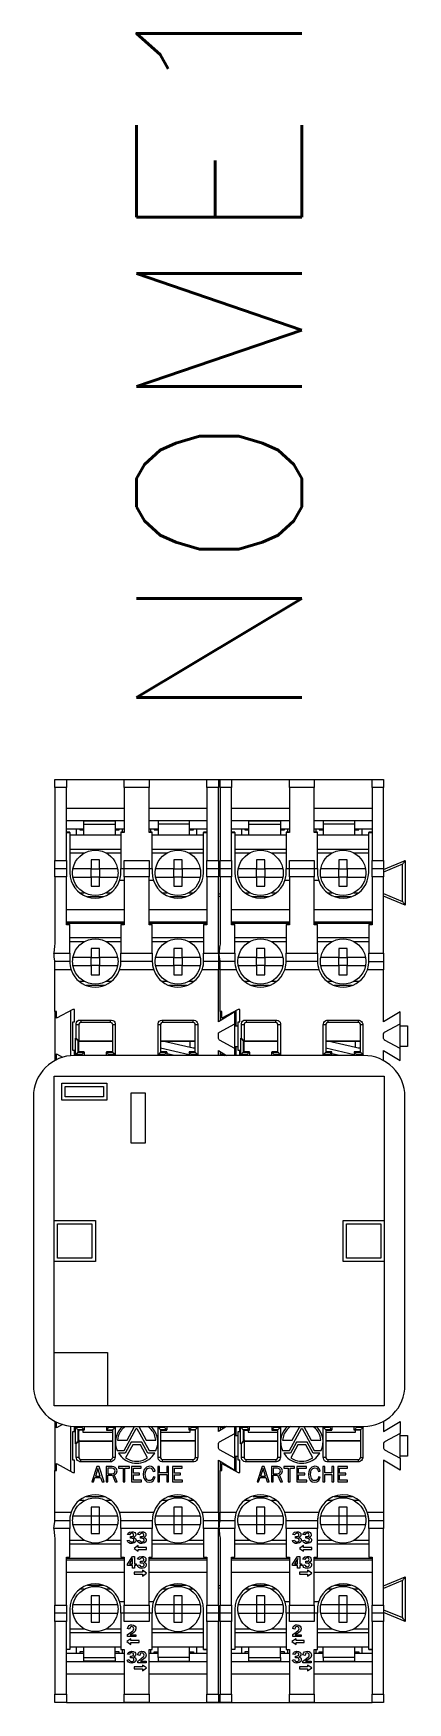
# Model space of a CAD drawing. Header units: millimetres. Extents: x -0.3 to 4.3, y -11.2 to 9.1.
import ezdxf
from ezdxf.enums import TextEntityAlignment as Align

# ---------------------------------------------------------------- set-up
doc = ezdxf.new("R2010")
doc.units = ezdxf.units.MM
doc.styles.add('STYLE-ROMANS', font='romans.shx')

# ---------------------------------------------------------------- blocks, each defined once
blk = doc.blocks.new('RELÉ BF4')
blk.add_lwpolyline([(32.919, 6.041, 0.414214), (32.419, 6.541), (28.919, 6.541, 0.414214), (28.419, 6.041), (28.419, 2.541, 0.414214), (28.919, 2.041), (32.419, 2.041, 0.414214), (32.919, 2.541)], format="xyb", close=True)
for points in [[(28.669, 6.291), (32.669, 6.291), (32.669, 2.291), (28.669, 2.291)], [(28.764, 6.205), (29.307, 6.205), (29.307, 6.001), (28.764, 6.001)], [(28.805, 6.164), (29.266, 6.164), (29.266, 6.041), (28.805, 6.041)], [(29.601, 6.087), (29.774, 6.087), (29.774, 5.476), (29.601, 5.476)], [(29.169, 4.041), (28.669, 4.041), (28.669, 4.541), (29.169, 4.541)], [(29.128, 4.081), (28.709, 4.081), (28.709, 4.5), (29.128, 4.5)], [(32.669, 4.041), (32.169, 4.041), (32.169, 4.541), (32.669, 4.541)], [(32.628, 4.081), (32.209, 4.081), (32.209, 4.5), (32.628, 4.5)], [(29.317, 2.291), (28.669, 2.291), (28.669, 2.939), (29.317, 2.939)]]:
    blk.add_lwpolyline(points, close=True)

msp = doc.modelspace()

# ---------------------------------------------------------------- linework, layer by layer
for points in [[(0, -0.1), (0, -0.081), (0, -0.002), (0, 0), (0.14, 0), (0.14, -0.002), (0.14, -0.081), (0.14, -0.1)], [(0.14, 0), (3.842, 0)], [(0.841, -0.1), (0.841, -0.081), (0.841, -0.002), (0.841, 0), (1.141, 0), (1.141, -0.002), (1.141, -0.081), (1.141, -0.1)], [(1.841, -0.1), (1.841, -0.081), (1.841, -0.002), (1.841, 0), (1.981, 0), (1.981, -0.002), (1.981, -0.081), (1.981, -0.1)], [(2.001, -0.1), (2.001, -0.081), (2.001, -0.002), (2.001, 0), (2.141, 0), (2.141, -0.002), (2.141, -0.081), (2.141, -0.1)], [(2.842, -0.1), (2.842, -0.081), (2.842, -0.002), (2.842, 0), (3.142, 0), (3.142, -0.002), (3.142, -0.081), (3.142, -0.1)], [(3.842, -0.1), (3.842, -0.081), (3.842, -0.002), (3.842, 0), (3.982, 0), (3.982, -0.002), (3.982, -0.081), (3.982, -0.1)], [(0.14, -0.983), (0.14, -0.1), (0, -0.1), (0, -0.983)], [(1.981, -0.983), (1.981, -0.1), (1.841, -0.1), (1.841, -0.983)], [(2.141, -0.983), (2.141, -0.1), (2.001, -0.1), (2.001, -0.983)], [(3.982, -0.983), (3.982, -0.1), (3.842, -0.1), (3.842, -0.983)], [(0.14, -0.35), (0.841, -0.35)], [(1.141, -0.35), (1.841, -0.35)], [(2.141, -0.35), (2.842, -0.35)], [(3.142, -0.35), (3.842, -0.35)], [(0.14, -0.5), (0.841, -0.5)], [(0.14, -0.6), (0.35, -0.6)], [(0.26, -0.6), (0.26, -0.675)], [(0.302, -0.6), (0.302, -0.614), (0.35, -0.614)], [(0.35, -0.502), (0.35, -0.5)], [(0.35, -0.545), (0.35, -0.502), (0.731, -0.502), (0.731, -0.545)], [(0.35, -0.675), (0.35, -0.545), (0.731, -0.545), (0.731, -0.675)], [(0.731, -0.502), (0.731, -0.5)], [(0.731, -0.614), (0.779, -0.614), (0.779, -0.6)], [(0.731, -0.6), (0.841, -0.6)], [(0.821, -0.641), (0.821, -0.6)], [(1.141, -0.5), (1.841, -0.5)], [(1.141, -0.6), (1.251, -0.6)], [(1.161, -0.6), (1.161, -0.641)], [(1.202, -0.6), (1.202, -0.614), (1.251, -0.614)], [(1.251, -0.502), (1.251, -0.5)], [(1.631, -0.545), (1.631, -0.502), (1.251, -0.502), (1.251, -0.545)], [(1.631, -0.675), (1.631, -0.545), (1.251, -0.545), (1.251, -0.675)], [(1.631, -0.502), (1.631, -0.5)], [(1.631, -0.614), (1.68, -0.614), (1.68, -0.6)], [(1.631, -0.6), (1.841, -0.6)], [(1.721, -0.675), (1.721, -0.6)], [(2.141, -0.5), (2.842, -0.5)], [(2.141, -0.6), (2.352, -0.6)], [(2.261, -0.6), (2.261, -0.675)], [(2.303, -0.6), (2.303, -0.614), (2.352, -0.614)], [(2.352, -0.502), (2.352, -0.5)], [(2.352, -0.545), (2.352, -0.502), (2.732, -0.502), (2.732, -0.545)], [(2.352, -0.675), (2.352, -0.545), (2.732, -0.545), (2.732, -0.675)], [(2.732, -0.502), (2.732, -0.5)], [(2.732, -0.614), (2.781, -0.614), (2.781, -0.6)], [(2.732, -0.6), (2.842, -0.6)], [(2.822, -0.641), (2.822, -0.6)], [(3.142, -0.5), (3.842, -0.5)], [(3.142, -0.6), (3.252, -0.6)], [(3.162, -0.6), (3.162, -0.641)], [(3.203, -0.6), (3.203, -0.614), (3.252, -0.614)], [(3.252, -0.502), (3.252, -0.5)], [(3.632, -0.545), (3.632, -0.502), (3.252, -0.502), (3.252, -0.545)], [(3.632, -0.675), (3.632, -0.545), (3.252, -0.545), (3.252, -0.675)], [(3.632, -0.502), (3.632, -0.5)], [(3.632, -0.614), (3.681, -0.614), (3.681, -0.6)], [(3.632, -0.6), (3.842, -0.6)], [(3.722, -0.675), (3.722, -0.6)], [(0.18, -0.644), (0.18, -0.642), (0.14, -0.641)], [(0.8, -0.675), (0.18, -0.675)], [(0.841, -0.641), (0.8, -0.642), (0.8, -0.645)], [(1.181, -0.645), (1.181, -0.642), (1.141, -0.641)], [(1.801, -0.675), (1.181, -0.675)], [(1.841, -0.641), (1.801, -0.642), (1.801, -0.644)], [(2.181, -0.644), (2.181, -0.642), (2.141, -0.641)], [(2.802, -0.675), (2.181, -0.675)], [(2.842, -0.641), (2.802, -0.642), (2.802, -0.645)], [(3.182, -0.645), (3.182, -0.642), (3.142, -0.641)], [(3.803, -0.675), (3.182, -0.675)], [(3.842, -0.641), (3.803, -0.642), (3.803, -0.644)], [(0, -1.083), (0, -1.081), (0, -1.003), (0, -0.983), (0.14, -0.983), (0.14, -1.003), (0.14, -1.081), (0.14, -1.083)], [(0.18, -0.845), (0.8, -0.845)], [(0.356, -0.895), (0.18, -0.895)], [(0.8, -0.895), (0.625, -0.895)], [(1.181, -0.845), (1.801, -0.845)], [(1.357, -0.895), (1.181, -0.895)], [(1.801, -0.895), (1.625, -0.895)], [(1.841, -1.083), (1.841, -1.081), (1.841, -1.003), (1.841, -0.983), (1.981, -0.983), (1.981, -1.003), (1.981, -1.081), (1.981, -1.083)], [(2.001, -1.083), (2.001, -1.081), (2.001, -1.003), (2.001, -0.983), (2.141, -0.983), (2.141, -1.003), (2.141, -1.081), (2.141, -1.083)], [(2.181, -0.845), (2.802, -0.845)], [(2.357, -0.895), (2.181, -0.895)], [(2.802, -0.895), (2.626, -0.895)], [(3.182, -0.845), (3.803, -0.845)], [(3.358, -0.895), (3.182, -0.895)], [(3.803, -0.895), (3.626, -0.895)], [(3.842, -1.083), (3.842, -1.081), (3.842, -1.003), (3.842, -0.983), (3.982, -0.983), (3.982, -1.003), (3.982, -1.081), (3.982, -1.083)], [(3.982, -1.093), (4.243, -0.985)], [(0, -1.183), (0, -1.163), (0, -1.085), (0, -1.083), (0.14, -1.083), (0.14, -1.085), (0.14, -1.163), (0.14, -1.183)], [(0.218, -1.097), (0.22, -1.085)], [(0.22, -1.185), (0.218, -1.173)], [(0.761, -1.085), (0.763, -1.097)], [(0.763, -1.173), (0.761, -1.185)], [(0.841, -1.183), (0.841, -1.163), (0.841, -1.085), (0.841, -1.083), (1.141, -1.083), (1.141, -1.085), (1.141, -1.163), (1.141, -1.183)], [(1.218, -1.097), (1.22, -1.085)], [(1.22, -1.185), (1.218, -1.173)], [(1.761, -1.085), (1.763, -1.097)], [(1.763, -1.173), (1.761, -1.185)], [(1.841, -1.183), (1.841, -1.163), (1.841, -1.085), (1.841, -1.083), (1.981, -1.083), (1.981, -1.085), (1.981, -1.163), (1.981, -1.183)], [(1.841, -1.183), (1.841, -1.764)], [(1.981, -1.183), (1.841, -1.183)], [(1.981, -1.093), (2.001, -1.084)], [(2.001, -1.117), (1.981, -1.125)], [(1.981, -2.11), (1.981, -1.183)], [(2.001, -1.183), (2.001, -1.163), (2.001, -1.085), (2.001, -1.083), (2.141, -1.083), (2.141, -1.085), (2.141, -1.163), (2.141, -1.183)], [(2.001, -1.183), (2.001, -2)], [(2.141, -1.183), (2.001, -1.183)], [(2.141, -1.764), (2.141, -1.183)], [(2.219, -1.097), (2.221, -1.085)], [(2.221, -1.185), (2.219, -1.173)], [(2.762, -1.085), (2.764, -1.097)], [(2.764, -1.173), (2.762, -1.185)], [(2.842, -1.183), (2.842, -1.163), (2.842, -1.085), (2.842, -1.083), (3.142, -1.083), (3.142, -1.085), (3.142, -1.163), (3.142, -1.183)], [(3.182, -1.083), (3.182, -1.13)], [(3.182, -1.13), (3.182, -1.143)], [(3.219, -1.097), (3.222, -1.085)], [(3.222, -1.185), (3.219, -1.173)], [(3.763, -1.085), (3.765, -1.097)], [(3.765, -1.173), (3.763, -1.185)], [(3.842, -1.183), (3.842, -1.163), (3.842, -1.085), (3.842, -1.083), (3.982, -1.083), (3.982, -1.085), (3.982, -1.163), (3.982, -1.183)], [(4.213, -1.03), (3.982, -1.125)], [(0.3, -1.375), (0.356, -1.375)], [(0.625, -1.375), (0.68, -1.375)], [(1.301, -1.375), (1.357, -1.375)], [(1.625, -1.375), (1.681, -1.375)], [(1.981, -1.385), (2.001, -1.393)], [(2.001, -1.426), (1.981, -1.417)], [(2.301, -1.375), (2.357, -1.375)], [(2.626, -1.375), (2.682, -1.375)], [(3.198, -1.228), (3.142, -1.228)], [(3.194, -1.216), (3.198, -1.228)], [(3.302, -1.375), (3.358, -1.375)], [(3.626, -1.375), (3.682, -1.375)], [(3.982, -1.385), (4.213, -1.48)], [(4.243, -1.525), (3.982, -1.417)], [(0.14, -1.58), (0.841, -1.58)], [(0.586, -1.425), (0.395, -1.425)], [(1.141, -1.58), (1.841, -1.58)], [(1.586, -1.425), (1.396, -1.425)], [(2.141, -1.58), (2.842, -1.58)], [(2.587, -1.425), (2.396, -1.425)], [(3.142, -1.58), (3.842, -1.58)], [(3.587, -1.425), (3.397, -1.425)], [(0.14, -1.73), (0.841, -1.73)], [(0.841, -1.75), (0.14, -1.75)], [(0.18, -1.764), (0.18, -1.762), (0.14, -1.761)], [(0.841, -1.761), (0.8, -1.762), (0.8, -1.764)], [(1.141, -1.73), (1.841, -1.73)], [(1.841, -1.75), (1.141, -1.75)], [(1.181, -1.764), (1.181, -1.762), (1.141, -1.761)], [(1.841, -1.761), (1.801, -1.762), (1.801, -1.764)], [(1.841, -1.764), (1.801, -1.764)], [(1.801, -1.764), (1.801, -2.11)], [(2.141, -1.73), (2.842, -1.73)], [(2.842, -1.75), (2.141, -1.75)], [(2.181, -1.764), (2.181, -1.762), (2.141, -1.761)], [(2.181, -1.764), (2.141, -1.764)], [(2.181, -2.11), (2.181, -1.764)], [(2.842, -1.761), (2.802, -1.762), (2.802, -1.764)], [(3.142, -1.73), (3.842, -1.73)], [(3.842, -1.75), (3.142, -1.75)], [(3.182, -1.764), (3.182, -1.762), (3.142, -1.761)], [(3.842, -1.761), (3.803, -1.762), (3.803, -1.764)], [(0.18, -1.92), (0.8, -1.92)], [(0.356, -1.97), (0.18, -1.97)], [(0.8, -1.97), (0.625, -1.97)], [(1.181, -1.92), (1.801, -1.92)], [(1.357, -1.97), (1.181, -1.97)], [(1.801, -1.97), (1.625, -1.97)], [(2.001, -2), (1.999, -2.014)], [(2.181, -1.92), (2.802, -1.92)], [(2.357, -1.97), (2.181, -1.97)], [(2.802, -1.97), (2.626, -1.97)], [(3.182, -1.92), (3.803, -1.92)], [(3.358, -1.97), (3.182, -1.97)], [(3.803, -1.97), (3.626, -1.97)], [(0.18, -2.11), (0.18, -2.129), (0.18, -2.208), (0.18, -2.21), (0, -2.21), (0, -2.21), (0, -2.202), (0, -2.2), (-0.003, -2.18), (-0.007, -2.153), (-0.009, -2.12), (-0.01, -2.11)], [(0.18, -2.21), (0.18, -2.215), (0.181, -2.232), (0.184, -2.257), (0.19, -2.286), (0.197, -2.31), (0, -2.31), (0, -2.29), (0, -2.212), (0, -2.21)], [(0.218, -2.172), (0.22, -2.16)], [(0.761, -2.16), (0.763, -2.172)], [(1.181, -2.21), (1.181, -2.215), (1.182, -2.232), (1.185, -2.257), (1.19, -2.286), (1.198, -2.31), (0.784, -2.31), (0.793, -2.278), (0.798, -2.249), (0.8, -2.227), (0.8, -2.213), (0.8, -2.21)], [(1.181, -2.11), (1.181, -2.129), (1.181, -2.208), (1.181, -2.21), (0.8, -2.21), (0.8, -2.208), (0.8, -2.129), (0.8, -2.11)], [(1.218, -2.172), (1.22, -2.16)], [(1.761, -2.16), (1.763, -2.172)], [(1.981, -2.21), (1.981, -2.212), (1.981, -2.29), (1.981, -2.31), (1.785, -2.31), (1.794, -2.278), (1.799, -2.249), (1.801, -2.227), (1.801, -2.213), (1.801, -2.21)], [(1.991, -2.096), (1.991, -2.11)], [(2.181, -2.21), (2.182, -2.215), (2.182, -2.232), (2.185, -2.257), (2.191, -2.286), (2.198, -2.31), (2.001, -2.31), (2.001, -2.29), (2.001, -2.212), (2.001, -2.21)], [(2.219, -2.172), (2.221, -2.16)], [(2.762, -2.16), (2.764, -2.172)], [(3.182, -2.21), (3.182, -2.215), (3.183, -2.232), (3.186, -2.257), (3.192, -2.286), (3.199, -2.31), (2.785, -2.31), (2.794, -2.278), (2.799, -2.249), (2.801, -2.227), (2.802, -2.213), (2.802, -2.21)], [(3.182, -2.11), (3.182, -2.129), (3.182, -2.208), (3.182, -2.21), (2.802, -2.21), (2.802, -2.208), (2.802, -2.129), (2.802, -2.11)], [(3.219, -2.172), (3.222, -2.16)], [(3.763, -2.16), (3.765, -2.172)], [(3.982, -2.21), (3.982, -2.212), (3.982, -2.29), (3.982, -2.31), (3.786, -2.31), (3.795, -2.278), (3.8, -2.249), (3.802, -2.227), (3.803, -2.213), (3.803, -2.21)], [(3.803, -2.21), (3.803, -2.208), (3.803, -2.129), (3.803, -2.11)], [(3.803, -2.21), (3.982, -2.21)], [(3.982, -2.11), (3.982, -2.129), (3.982, -2.208), (3.982, -2.21)], [(0.24, -3.35), (0.24, -3.29), (0.22, -3.29), (0.22, -2.94), (0.24, -2.94), (0.24, -2.79), (0.22, -2.79), (0.02, -2.899), (0.02, -2.815), (0, -2.815), (0, -2.31)], [(0.22, -2.26), (0.218, -2.247)], [(0.763, -2.247), (0.761, -2.26)], [(1.22, -2.26), (1.218, -2.247)], [(1.763, -2.247), (1.761, -2.26)], [(2.241, -3.35), (2.241, -3.29), (2.221, -3.29), (2.221, -2.94), (2.241, -2.94), (2.241, -2.79), (2.221, -2.79), (2.021, -2.899), (2.021, -2.815), (2.001, -2.815), (2.001, -2.31)], [(2.221, -2.26), (2.219, -2.247)], [(2.764, -2.247), (2.762, -2.26)], [(3.222, -2.26), (3.219, -2.247)], [(3.765, -2.247), (3.763, -2.26)], [(0.294, -2.45), (0.356, -2.45)], [(0.6, -2.5), (0.381, -2.5)], [(0.625, -2.45), (0.687, -2.45)], [(1.295, -2.45), (1.357, -2.45)], [(1.601, -2.5), (1.381, -2.5)], [(1.625, -2.45), (1.687, -2.45)], [(2.295, -2.45), (2.357, -2.45)], [(2.601, -2.5), (2.382, -2.5)], [(2.626, -2.45), (2.688, -2.45)], [(3.296, -2.45), (3.358, -2.45)], [(3.602, -2.5), (3.383, -2.5)], [(3.626, -2.45), (3.689, -2.45)], [(0, -2.815), (0, -3.412)], [(0.19, -2.806), (0.19, -3.353)], [(2.001, -2.815), (2.001, -2.928)], [(2.192, -2.806), (2.192, -2.99)], [(0.26, -2.975), (0.266, -2.975), (0.29, -2.975), (0.29, -2.975), (0.29, -3.17), (0.28, -3.17)], [(0.675, -2.95), (0.315, -2.95)], [(0.701, -3.31), (0.701, -3.31), (0.701, -3.31), (0.701, -2.975), (0.701, -2.975), (0.725, -2.975), (0.731, -2.975)], [(1.676, -2.95), (1.306, -2.95)], [(1.702, -3.31), (1.701, -3.31), (1.701, -3.31), (1.701, -2.975), (1.702, -2.975), (1.725, -2.975), (1.731, -2.975)], [(2.181, -3.265), (2.181, -2.965)], [(2.181, -2.99), (2.221, -2.99)], [(2.262, -2.975), (2.267, -2.975), (2.291, -2.975), (2.292, -2.975), (2.292, -3.17), (2.292, -3.173), (2.702, -3.173)], [(2.677, -2.95), (2.317, -2.95)], [(2.702, -3.31), (2.702, -3.31), (2.702, -3.31), (2.702, -2.975), (2.702, -2.975), (2.726, -2.975), (2.732, -2.975)], [(3.252, -2.975), (3.258, -2.975), (3.281, -2.975), (3.282, -2.975), (3.282, -3.31), (3.281, -3.31)], [(3.678, -2.95), (3.307, -2.95)], [(3.703, -3.31), (3.702, -3.31), (3.702, -3.31), (3.702, -2.975), (3.703, -2.975), (3.726, -2.975), (3.732, -2.975)], [(4.183, -3.265), (4.183, -2.965)], [(4.183, -2.99), (4.273, -2.99), (4.273, -3.24), (4.183, -3.24)], [(0.25, -3.14), (0.256, -3.147)], [(0.26, -3.14), (0.266, -3.147)], [(0.28, -3.17), (0.28, -3.17), (0.28, -3.17), (0.28, -3.31)], [(0.28, -3.188), (0.29, -3.188), (0.29, -3.175), (0.701, -3.175)], [(0.29, -3.17), (0.29, -3.17), (0.29, -3.173), (0.701, -3.173)], [(0.29, -3.293), (0.29, -3.188)], [(1.281, -3.173), (1.701, -3.173)], [(1.281, -3.175), (1.701, -3.175)], [(1.701, -3.266), (1.691, -3.263), (1.675, -3.26), (1.658, -3.256), (1.641, -3.252), (1.305, -3.175)], [(1.641, -3.252), (1.641, -3.175)], [(2.181, -3.24), (2.221, -3.24)], [(2.192, -3.24), (2.192, -3.35)], [(2.251, -3.14), (2.258, -3.147)], [(2.261, -3.14), (2.267, -3.147)], [(2.291, -3.17), (2.292, -3.17), (2.282, -3.17)], [(2.282, -3.188), (2.292, -3.188), (2.292, -3.175), (2.702, -3.175)], [(2.292, -3.293), (2.292, -3.188)], [(3.282, -3.173), (3.702, -3.173)], [(3.282, -3.175), (3.702, -3.175)], [(3.702, -3.266), (3.693, -3.263), (3.676, -3.26), (3.66, -3.256), (3.642, -3.252), (3.307, -3.175)], [(3.642, -3.252), (3.642, -3.175)], [(0.02, -3.401), (0.02, -3.331), (0.095, -3.372)], [(0.701, -3.305), (0.626, -3.305), (0.626, -3.31), (0.701, -3.31)], [(0.626, -3.35), (0.626, -3.31), (0.626, -3.31)], [(0.65, -3.334), (0.656, -3.339)], [(0.725, -3.334), (0.731, -3.339)], [(1.281, -3.259), (1.626, -3.338)], [(1.281, -3.31), (1.356, -3.31), (1.356, -3.305), (1.281, -3.305)], [(1.326, -3.339), (1.332, -3.334)], [(1.355, -3.31), (1.356, -3.31), (1.356, -3.31), (1.356, -3.35)], [(1.452, -3.35), (1.356, -3.328)], [(1.701, -3.305), (1.626, -3.305), (1.626, -3.31), (1.701, -3.31)], [(1.726, -3.334), (1.731, -3.339)], [(1.981, -3.35), (1.981, -3.29), (2.081, -3.35)], [(2.001, -3.302), (2.001, -3.35)], [(2.021, -3.35), (2.021, -3.331), (2.057, -3.35)], [(2.282, -3.31), (2.357, -3.31), (2.357, -3.305), (2.292, -3.305), (2.292, -3.293), (2.282, -3.293)], [(2.702, -3.305), (2.627, -3.305), (2.627, -3.31), (2.702, -3.31)], [(2.627, -3.35), (2.627, -3.31), (2.627, -3.31)], [(2.651, -3.334), (2.657, -3.339)], [(2.726, -3.334), (2.732, -3.339)], [(3.252, -3.339), (3.258, -3.334)], [(3.282, -3.259), (3.627, -3.338)], [(3.282, -3.31), (3.357, -3.31), (3.357, -3.305), (3.282, -3.305)], [(3.327, -3.339), (3.333, -3.334)], [(3.357, -3.35), (3.357, -3.31), (3.357, -3.31), (3.356, -3.31)], [(3.454, -3.35), (3.357, -3.328)], [(3.702, -3.305), (3.627, -3.305), (3.627, -3.31), (3.702, -3.31)], [(3.628, -3.31), (3.627, -3.31), (3.627, -3.35)], [(3.657, -3.339), (3.652, -3.334)], [(3.726, -3.334), (3.732, -3.339)], [(0, -7.788), (0, -8.385)], [(0, -8.89), (0, -8.385), (0.02, -8.385), (0.02, -8.301), (0.22, -8.41), (0.24, -8.41), (0.24, -8.26), (0.22, -8.26), (0.22, -7.91), (0.24, -7.91), (0.24, -7.85)], [(0.095, -7.828), (0.02, -7.869), (0.02, -7.798)], [(0.19, -7.847), (0.19, -8.393)], [(0.356, -7.85), (0.356, -7.89), (0.356, -7.895), (0.29, -7.895), (0.29, -7.907), (0.28, -7.907)], [(0.34, -7.895), (0.34, -7.92), (0.701, -7.92)], [(0.626, -7.85), (0.626, -7.89), (0.626, -7.89), (0.626, -7.895), (0.701, -7.895)], [(0.626, -7.89), (0.626, -7.89), (0.701, -7.89)], [(0.656, -7.86), (0.65, -7.866)], [(1.281, -7.895), (1.356, -7.895), (1.356, -7.89), (1.281, -7.89)], [(1.281, -7.92), (1.641, -7.92), (1.641, -7.895)], [(1.332, -7.866), (1.326, -7.86)], [(1.356, -7.89), (1.355, -7.89)], [(1.356, -7.85), (1.356, -7.89)], [(1.701, -7.895), (1.626, -7.895), (1.626, -7.89), (1.626, -7.89), (1.626, -7.85)], [(2.081, -7.85), (1.981, -7.91), (1.981, -7.85)], [(2.001, -8.89), (2.001, -8.385), (2.021, -8.385), (2.021, -8.301), (2.221, -8.41), (2.241, -8.41), (2.241, -8.26), (2.221, -8.26), (2.221, -7.91), (2.241, -7.91), (2.241, -7.85)], [(2.001, -7.85), (2.001, -7.898)], [(2.056, -7.85), (2.021, -7.869), (2.021, -7.85)], [(2.192, -7.85), (2.192, -7.96)], [(2.282, -7.907), (2.292, -7.907), (2.292, -7.895), (2.357, -7.895), (2.357, -7.89), (2.282, -7.89)], [(2.342, -7.895), (2.342, -7.92), (2.702, -7.92)], [(2.627, -7.85), (2.627, -7.89), (2.627, -7.89), (2.627, -7.89)], [(2.702, -7.89), (2.627, -7.89), (2.627, -7.895), (2.702, -7.895)], [(2.657, -7.86), (2.651, -7.866)], [(2.732, -8.225), (2.726, -8.225), (2.702, -8.225), (2.702, -8.225), (2.702, -7.89), (2.702, -7.89), (2.702, -7.89)], [(2.732, -7.86), (2.726, -7.866)], [(3.282, -7.895), (3.357, -7.895), (3.357, -7.89), (3.282, -7.89)], [(3.282, -7.92), (3.642, -7.92), (3.642, -7.895)], [(3.333, -7.866), (3.327, -7.86)], [(3.357, -7.89), (3.356, -7.89)], [(3.357, -7.85), (3.357, -7.89)], [(3.702, -7.895), (3.627, -7.895), (3.627, -7.89), (3.627, -7.89), (3.627, -7.85)], [(3.702, -7.89), (3.627, -7.89), (3.628, -7.89)], [(3.652, -7.866), (3.657, -7.86)], [(3.703, -7.89), (3.702, -7.89), (3.702, -8.225), (3.703, -8.225), (3.726, -8.225), (3.732, -8.225)], [(3.732, -7.86), (3.726, -7.866)], [(0.256, -8.053), (0.25, -8.06)], [(0.28, -8.012), (0.29, -8.012), (0.29, -8.025), (0.701, -8.025)], [(0.28, -8.03), (0.28, -8.029), (0.29, -8.029), (0.29, -8.027), (0.701, -8.027)], [(0.29, -8.012), (0.29, -7.907)], [(1.701, -8.025), (1.281, -8.025)], [(1.701, -8.027), (1.281, -8.027)], [(2.181, -8.235), (2.181, -7.935)], [(2.181, -7.96), (2.221, -7.96)], [(2.282, -8.012), (2.292, -8.012), (2.292, -8.025), (2.702, -8.025)], [(2.292, -8.012), (2.292, -7.907)], [(3.702, -8.025), (3.282, -8.025)], [(3.702, -8.027), (3.282, -8.027)], [(4.183, -8.235), (4.183, -7.935)], [(4.183, -7.96), (4.273, -7.96), (4.273, -8.21), (4.183, -8.21)], [(0.315, -8.28), (0.315, -8.274), (0.315, -8.251), (0.315, -8.25), (0.675, -8.25), (0.675, -8.251), (0.675, -8.274), (0.675, -8.28)], [(1.306, -8.28), (1.306, -8.274), (1.306, -8.251), (1.306, -8.25), (1.676, -8.25)], [(2.001, -8.272), (2.001, -8.385)], [(2.181, -8.21), (2.221, -8.21)], [(2.192, -8.21), (2.192, -8.393)], [(2.317, -8.28), (2.317, -8.274), (2.317, -8.251), (2.317, -8.25), (2.677, -8.25), (2.677, -8.251), (2.677, -8.274), (2.677, -8.28)], [(3.307, -8.25), (3.678, -8.25)], [(0.381, -8.7), (0.6, -8.7)], [(1.381, -8.7), (1.601, -8.7)], [(2.401, -8.7), (2.585, -8.7)], [(3.383, -8.7), (3.602, -8.7)], [(0, -8.99), (0, -8.988), (0, -8.909), (0, -8.89), (0.197, -8.89), (0.188, -8.922), (0.183, -8.951), (0.181, -8.973), (0.18, -8.986), (0.18, -8.99)], [(0.356, -8.75), (0.294, -8.75)], [(0.687, -8.75), (0.625, -8.75)], [(0.8, -8.99), (0.8, -8.984), (0.8, -8.968), (0.797, -8.943), (0.791, -8.913), (0.784, -8.89), (1.198, -8.89), (1.189, -8.922), (1.183, -8.951), (1.182, -8.973), (1.181, -8.986), (1.181, -8.99)], [(1.357, -8.75), (1.295, -8.75)], [(1.687, -8.75), (1.625, -8.75)], [(1.801, -8.99), (1.801, -8.984), (1.8, -8.968), (1.798, -8.943), (1.792, -8.913), (1.785, -8.89), (1.981, -8.89), (1.981, -8.909), (1.981, -8.988), (1.981, -8.99)], [(2.001, -8.99), (2.001, -8.988), (2.001, -8.909), (2.001, -8.89), (2.198, -8.89), (2.189, -8.922), (2.184, -8.951), (2.182, -8.973), (2.182, -8.986), (2.181, -8.99)], [(2.357, -8.75), (2.295, -8.75)], [(2.688, -8.75), (2.626, -8.75)], [(2.802, -8.99), (2.802, -8.984), (2.801, -8.968), (2.798, -8.943), (2.792, -8.913), (2.785, -8.89), (3.199, -8.89), (3.19, -8.922), (3.185, -8.951), (3.182, -8.973), (3.182, -8.986), (3.182, -8.99)], [(3.358, -8.75), (3.296, -8.75)], [(3.689, -8.75), (3.626, -8.75)], [(3.803, -8.99), (3.803, -8.984), (3.802, -8.968), (3.799, -8.943), (3.793, -8.913), (3.786, -8.89), (3.982, -8.89), (3.982, -8.909), (3.982, -8.988), (3.982, -8.99)], [(-0.01, -9.09), (-0.008, -9.057), (-0.005, -9.028), (-0.001, -9.006), (0, -9), (0, -8.998), (0, -8.991), (0, -8.99), (0.18, -8.99), (0.18, -8.992), (0.18, -9.07), (0.18, -9.09)], [(0.218, -8.952), (0.22, -8.94)], [(0.22, -9.04), (0.218, -9.028)], [(0.761, -8.94), (0.763, -8.952)], [(0.763, -9.028), (0.761, -9.04)], [(0.8, -9.09), (0.8, -9.07), (0.8, -8.992), (0.8, -8.99), (1.181, -8.99), (1.181, -8.992), (1.181, -9.07), (1.181, -9.09)], [(1.218, -8.952), (1.22, -8.94)], [(1.22, -9.04), (1.218, -9.028)], [(1.761, -8.94), (1.763, -8.952)], [(1.763, -9.028), (1.761, -9.04)], [(1.801, -9.09), (1.801, -9.07), (1.801, -8.992), (1.801, -8.99), (1.981, -8.99), (1.981, -8.992), (1.981, -9.07), (1.981, -9.09)], [(1.801, -9.09), (1.801, -9.436)], [(1.981, -9.09), (1.801, -9.09)], [(1.981, -10.017), (1.981, -9.09)], [(1.991, -9.09), (1.993, -9.057), (1.996, -9.028), (2, -9.006), (2.001, -9), (2.001, -8.998), (2.001, -8.991), (2.001, -8.99), (2.181, -8.99), (2.181, -8.992), (2.181, -9.07), (2.181, -9.09)], [(2.219, -8.952), (2.221, -8.94)], [(2.221, -9.04), (2.219, -9.028)], [(2.762, -8.94), (2.764, -8.952)], [(2.764, -9.028), (2.762, -9.04)], [(2.802, -9.09), (2.802, -9.07), (2.802, -8.992), (2.802, -8.99), (3.182, -8.99), (3.182, -8.992), (3.182, -9.07), (3.182, -9.09)], [(3.219, -8.952), (3.222, -8.94)], [(3.222, -9.04), (3.219, -9.028)], [(3.763, -8.94), (3.765, -8.952)], [(3.765, -9.028), (3.763, -9.04)], [(3.803, -9.09), (3.803, -9.07), (3.803, -8.992), (3.803, -8.99), (3.982, -8.99), (3.982, -8.992), (3.982, -9.07), (3.982, -9.09)], [(3.803, -9.09), (3.803, -9.436)], [(3.982, -9.09), (3.803, -9.09)], [(3.982, -10.017), (3.982, -9.09)], [(0.18, -9.23), (0.356, -9.23)], [(0.8, -9.28), (0.18, -9.28)], [(0.625, -9.23), (0.8, -9.23)], [(1.181, -9.23), (1.357, -9.23)], [(1.801, -9.28), (1.181, -9.28)], [(1.625, -9.23), (1.801, -9.23)], [(2.181, -9.23), (2.357, -9.23)], [(2.802, -9.28), (2.181, -9.28)], [(2.626, -9.23), (2.802, -9.23)], [(3.182, -9.23), (3.358, -9.23)], [(3.803, -9.28), (3.182, -9.28)], [(3.626, -9.23), (3.803, -9.23)], [(0.14, -9.439), (0.18, -9.438), (0.18, -9.436)], [(0.14, -9.45), (0.841, -9.45)], [(0.14, -9.47), (0.841, -9.47)], [(0.8, -9.436), (0.8, -9.438), (0.841, -9.439)], [(1.141, -9.439), (1.181, -9.438), (1.181, -9.436)], [(1.141, -9.45), (1.841, -9.45)], [(1.141, -9.47), (1.841, -9.47)], [(1.801, -9.436), (1.841, -9.436)], [(1.801, -9.436), (1.801, -9.438), (1.841, -9.439)], [(1.841, -9.436), (1.841, -10.017)], [(2.141, -9.439), (2.181, -9.438), (2.181, -9.436)], [(2.141, -9.45), (2.842, -9.45)], [(2.141, -9.47), (2.842, -9.47)], [(2.802, -9.436), (2.802, -9.438), (2.842, -9.439)], [(3.142, -9.439), (3.182, -9.438), (3.182, -9.436)], [(3.142, -9.45), (3.842, -9.45)], [(3.142, -9.47), (3.842, -9.47)], [(3.803, -9.436), (3.842, -9.436)], [(3.803, -9.436), (3.803, -9.438), (3.842, -9.439)], [(3.842, -9.436), (3.842, -10.017)], [(0.14, -9.62), (0.841, -9.62)], [(1.141, -9.62), (1.841, -9.62)], [(2.141, -9.62), (2.842, -9.62)], [(3.142, -9.62), (3.842, -9.62)], [(3.982, -9.783), (4.243, -9.675)], [(4.213, -9.72), (3.982, -9.815)], [(0.356, -9.825), (0.3, -9.825)], [(0.395, -9.775), (0.586, -9.775)], [(0.68, -9.825), (0.625, -9.825)], [(1.357, -9.825), (1.301, -9.825)], [(1.396, -9.775), (1.586, -9.775)], [(1.681, -9.825), (1.625, -9.825)], [(1.981, -9.783), (2.001, -9.774)], [(2.001, -9.807), (1.981, -9.815)], [(2.357, -9.825), (2.301, -9.825)], [(2.396, -9.775), (2.587, -9.775)], [(2.682, -9.825), (2.626, -9.825)], [(3.358, -9.825), (3.302, -9.825)], [(3.397, -9.775), (3.587, -9.775)], [(3.682, -9.825), (3.626, -9.825)], [(0.14, -10.017), (0.14, -10.036), (0.14, -10.115), (0.14, -10.117), (0, -10.117), (0, -10.115), (0, -10.036), (0, -10.017)], [(0.14, -10.117), (0.14, -10.119), (0.14, -10.198), (0.14, -10.217), (0, -10.217), (0, -10.198), (0, -10.179), (0, -10.119), (0, -10.117)], [(0.218, -10.027), (0.22, -10.015)], [(0.22, -10.115), (0.218, -10.102)], [(0.761, -10.015), (0.763, -10.027)], [(0.763, -10.102), (0.761, -10.115)], [(1.141, -10.017), (1.141, -10.036), (1.141, -10.115), (1.141, -10.117), (0.841, -10.117), (0.841, -10.115), (0.841, -10.036), (0.841, -10.017)], [(1.218, -10.027), (1.22, -10.015)], [(1.22, -10.115), (1.218, -10.102)], [(1.761, -10.015), (1.763, -10.027)], [(1.763, -10.102), (1.761, -10.115)], [(1.981, -10.117), (1.981, -10.119), (1.981, -10.198), (1.981, -10.217), (1.841, -10.217), (1.841, -10.198), (1.841, -10.119), (1.841, -10.117)], [(1.981, -10.075), (2.001, -10.083)], [(2.001, -10.115), (1.981, -10.107)], [(2.001, -10.117), (2.001, -10.115), (2.001, -10.036), (2.001, -10.017)], [(2.141, -10.117), (2.001, -10.117)], [(2.141, -10.117), (2.141, -10.119), (2.141, -10.198), (2.141, -10.217), (2.001, -10.217), (2.001, -10.198), (2.001, -10.119), (2.001, -10.117)], [(2.141, -10.017), (2.141, -10.036), (2.141, -10.115), (2.141, -10.117)], [(2.219, -10.027), (2.221, -10.015)], [(2.221, -10.115), (2.219, -10.102)], [(2.762, -10.015), (2.764, -10.027)], [(2.764, -10.102), (2.762, -10.115)], [(3.142, -10.017), (3.142, -10.036), (3.142, -10.115), (3.142, -10.117), (2.842, -10.117), (2.842, -10.115), (2.842, -10.036), (2.842, -10.017)], [(3.219, -10.027), (3.222, -10.015)], [(3.222, -10.115), (3.219, -10.102)], [(3.763, -10.015), (3.765, -10.027)], [(3.765, -10.102), (3.763, -10.115)], [(3.982, -10.117), (3.982, -10.119), (3.982, -10.198), (3.982, -10.217), (3.842, -10.217), (3.842, -10.198), (3.842, -10.119), (3.842, -10.117)], [(3.982, -10.075), (4.213, -10.17)], [(4.243, -10.215), (3.982, -10.107)], [(0, -10.217), (0, -11.1), (0.14, -11.1), (0.14, -10.217)], [(0.18, -10.305), (0.356, -10.305)], [(0.625, -10.305), (0.8, -10.305)], [(1.181, -10.305), (1.357, -10.305)], [(1.625, -10.305), (1.801, -10.305)], [(1.841, -10.217), (1.841, -11.1), (1.981, -11.1), (1.981, -10.217)], [(2.001, -10.217), (2.001, -11.1), (2.141, -11.1), (2.141, -10.217)], [(2.181, -10.305), (2.357, -10.305)], [(2.626, -10.305), (2.802, -10.305)], [(3.182, -10.305), (3.358, -10.305)], [(3.626, -10.305), (3.803, -10.305)], [(3.842, -10.217), (3.842, -11.1), (3.982, -11.1), (3.982, -10.217)], [(0.8, -10.355), (0.18, -10.355)], [(0.18, -10.525), (0.8, -10.525)], [(0.26, -10.525), (0.26, -10.6)], [(0.35, -10.655), (0.35, -10.525)], [(0.731, -10.655), (0.731, -10.525)], [(1.801, -10.355), (1.181, -10.355)], [(1.181, -10.525), (1.801, -10.525)], [(1.251, -10.655), (1.251, -10.525)], [(1.631, -10.655), (1.631, -10.525)], [(1.721, -10.6), (1.721, -10.525)], [(2.802, -10.355), (2.181, -10.355)], [(2.181, -10.525), (2.802, -10.525)], [(2.261, -10.525), (2.261, -10.6)], [(2.352, -10.655), (2.352, -10.525)], [(2.732, -10.655), (2.732, -10.525)], [(3.803, -10.355), (3.182, -10.355)], [(3.182, -10.525), (3.803, -10.525)], [(3.252, -10.655), (3.252, -10.525)], [(3.632, -10.655), (3.632, -10.525)], [(3.722, -10.6), (3.722, -10.525)], [(0.18, -10.556), (0.18, -10.558), (0.14, -10.559)], [(0.14, -10.6), (0.35, -10.6)], [(0.14, -10.7), (0.841, -10.7)], [(0.35, -10.586), (0.302, -10.586), (0.302, -10.6)], [(0.35, -10.7), (0.35, -10.698)], [(0.779, -10.6), (0.779, -10.586), (0.731, -10.586)], [(0.731, -10.6), (0.841, -10.6)], [(0.731, -10.7), (0.731, -10.698)], [(0.8, -10.555), (0.8, -10.558), (0.841, -10.559)], [(0.821, -10.6), (0.821, -10.559)], [(1.141, -10.559), (1.181, -10.558), (1.181, -10.555)], [(1.141, -10.6), (1.251, -10.6)], [(1.141, -10.7), (1.841, -10.7)], [(1.161, -10.559), (1.161, -10.6)], [(1.202, -10.6), (1.202, -10.586), (1.251, -10.586)], [(1.251, -10.7), (1.251, -10.698)], [(1.631, -10.586), (1.68, -10.586), (1.68, -10.6)], [(1.631, -10.6), (1.841, -10.6)], [(1.631, -10.7), (1.631, -10.698)], [(1.801, -10.556), (1.801, -10.558), (1.841, -10.559)], [(2.181, -10.556), (2.181, -10.558), (2.141, -10.559)], [(2.141, -10.6), (2.352, -10.6)], [(2.141, -10.7), (2.842, -10.7)], [(2.352, -10.586), (2.303, -10.586), (2.303, -10.6)], [(2.352, -10.7), (2.352, -10.698)], [(2.781, -10.6), (2.781, -10.586), (2.732, -10.586)], [(2.732, -10.6), (2.842, -10.6)], [(2.732, -10.7), (2.732, -10.698)], [(2.802, -10.555), (2.802, -10.558), (2.842, -10.559)], [(2.822, -10.6), (2.822, -10.559)], [(3.142, -10.559), (3.182, -10.558), (3.182, -10.555)], [(3.142, -10.6), (3.252, -10.6)], [(3.142, -10.7), (3.842, -10.7)], [(3.162, -10.559), (3.162, -10.6)], [(3.203, -10.6), (3.203, -10.586), (3.252, -10.586)], [(3.252, -10.7), (3.252, -10.698)], [(3.632, -10.586), (3.681, -10.586), (3.681, -10.6)], [(3.632, -10.6), (3.842, -10.6)], [(3.632, -10.7), (3.632, -10.698)], [(3.803, -10.556), (3.803, -10.558), (3.842, -10.559)], [(0.14, -10.85), (0.841, -10.85)], [(1.141, -10.85), (1.841, -10.85)], [(2.141, -10.85), (2.842, -10.85)], [(3.142, -10.85), (3.842, -10.85)], [(0.14, -11.1), (0.14, -11.12), (0.14, -11.198), (0.14, -11.2), (0, -11.2), (0, -11.198), (0, -11.12), (0, -11.1)], [(1.141, -11.1), (1.141, -11.12), (1.141, -11.198), (1.141, -11.2), (0.841, -11.2), (0.841, -11.198), (0.841, -11.12), (0.841, -11.1)], [(1.981, -11.1), (1.981, -11.12), (1.981, -11.198), (1.981, -11.2), (1.841, -11.2), (1.841, -11.198), (1.841, -11.12), (1.841, -11.1)], [(2.141, -11.1), (2.141, -11.12), (2.141, -11.198), (2.141, -11.2), (2.001, -11.2), (2.001, -11.198), (2.001, -11.12), (2.001, -11.1)], [(3.142, -11.1), (3.142, -11.12), (3.142, -11.198), (3.142, -11.2), (2.842, -11.2), (2.842, -11.198), (2.842, -11.12), (2.842, -11.1)], [(3.982, -11.1), (3.982, -11.12), (3.982, -11.198), (3.982, -11.2), (3.842, -11.2), (3.842, -11.198), (3.842, -11.12), (3.842, -11.1)], [(0.14, -11.201), (3.842, -11.201)]]:
    msp.add_lwpolyline(points)
for points in [[(0.841, -0.983), (1.141, -0.983), (1.141, -1.003), (1.141, -1.081), (1.141, -1.083), (1.181, -1.083), (1.181, -0.645), (1.141, -0.645), (1.141, -0.1), (0.841, -0.1), (0.841, -0.645), (0.8, -0.645), (0.8, -1.083), (0.841, -1.083), (0.841, -1.081), (0.841, -1.003)], [(2.842, -0.983), (3.142, -0.983), (3.142, -1.003), (3.142, -1.081), (3.142, -1.083), (3.182, -1.083), (3.182, -0.645), (3.142, -0.645), (3.142, -0.1), (2.842, -0.1), (2.842, -0.645), (2.802, -0.645), (2.802, -1.083), (2.842, -1.083), (2.842, -1.081), (2.842, -1.003)], [(0.54, -1.185), (0.44, -1.185), (0.44, -1.085), (0.54, -1.085)], [(1.181, -1.764), (1.141, -1.764), (1.141, -1.183), (0.841, -1.183), (0.841, -1.764), (0.8, -1.764), (0.8, -2.11), (1.181, -2.11)], [(1.541, -1.185), (1.441, -1.185), (1.441, -1.085), (1.541, -1.085)], [(2.542, -1.185), (2.442, -1.185), (2.442, -1.085), (2.542, -1.085)], [(3.182, -1.764), (3.142, -1.764), (3.142, -1.183), (2.842, -1.183), (2.842, -1.764), (2.802, -1.764), (2.802, -2.11), (3.182, -2.11)], [(3.542, -1.185), (3.442, -1.185), (3.442, -1.085), (3.542, -1.085)], [(3.803, -2.11), (3.982, -2.11), (3.982, -1.183), (3.842, -1.183), (3.842, -1.764), (3.803, -1.764)], [(0.54, -2.26), (0.44, -2.26), (0.44, -2.16), (0.54, -2.16)], [(1.541, -2.26), (1.441, -2.26), (1.441, -2.16), (1.541, -2.16)], [(1.801, -2.11), (1.981, -2.11), (1.981, -2.129), (1.981, -2.208), (1.981, -2.21), (1.801, -2.21), (1.801, -2.208), (1.801, -2.129)], [(1.991, -2.11), (2.181, -2.11), (2.181, -2.129), (2.181, -2.208), (2.181, -2.21), (2.001, -2.21), (2.001, -2.21), (2.001, -2.202), (2.001, -2.2), (1.998, -2.18), (1.994, -2.153), (1.992, -2.12)], [(2.542, -2.26), (2.442, -2.26), (2.442, -2.16), (2.542, -2.16)], [(3.542, -2.26), (3.442, -2.26), (3.442, -2.16), (3.542, -2.16)], [(0.536, -8.338), (0.509, -8.338), (0.449, -8.524), (0.468, -8.524), (0.485, -8.47), (0.554, -8.47), (0.573, -8.524), (0.597, -8.524)], [(0.491, -8.452), (0.55, -8.452), (0.52, -8.362)], [(0.698, -8.443), (0.732, -8.524), (0.756, -8.524), (0.72, -8.438), (0.736, -8.43), (0.748, -8.417), (0.755, -8.39), (0.749, -8.366), (0.733, -8.347), (0.715, -8.34), (0.696, -8.338), (0.622, -8.338), (0.622, -8.524), (0.644, -8.524), (0.644, -8.443)], [(0.696, -8.358), (0.644, -8.358), (0.644, -8.424), (0.692, -8.424), (0.709, -8.422), (0.723, -8.413), (0.729, -8.402), (0.731, -8.389), (0.728, -8.375), (0.718, -8.364), (0.707, -8.359)], [(0.773, -8.358), (0.826, -8.358), (0.826, -8.524), (0.85, -8.524), (0.85, -8.358), (0.904, -8.358), (0.904, -8.338), (0.773, -8.338)], [(0.928, -8.524), (1.05, -8.524), (1.05, -8.504), (0.952, -8.504), (0.952, -8.436), (1.027, -8.436), (1.027, -8.417), (0.952, -8.417), (0.952, -8.358), (1.047, -8.358), (1.047, -8.338), (0.928, -8.338)], [(1.215, -8.467), (1.194, -8.462), (1.187, -8.481), (1.176, -8.497), (1.162, -8.506), (1.147, -8.508), (1.134, -8.507), (1.123, -8.501), (1.106, -8.482), (1.096, -8.432), (1.098, -8.406), (1.105, -8.381), (1.123, -8.361), (1.135, -8.355), (1.148, -8.354), (1.166, -8.358), (1.181, -8.371), (1.193, -8.398), (1.215, -8.394), (1.206, -8.368), (1.189, -8.346), (1.17, -8.337), (1.148, -8.334), (1.111, -8.343), (1.084, -8.371), (1.073, -8.399), (1.07, -8.429), (1.075, -8.468), (1.093, -8.503), (1.116, -8.522), (1.146, -8.528), (1.174, -8.523), (1.197, -8.506)], [(1.356, -8.435), (1.356, -8.524), (1.379, -8.524), (1.379, -8.338), (1.356, -8.338), (1.356, -8.415), (1.269, -8.415), (1.269, -8.338), (1.246, -8.338), (1.246, -8.524), (1.269, -8.524), (1.269, -8.435)], [(1.425, -8.524), (1.546, -8.524), (1.546, -8.504), (1.448, -8.504), (1.448, -8.436), (1.524, -8.436), (1.524, -8.417), (1.448, -8.417), (1.448, -8.358), (1.543, -8.358), (1.543, -8.338), (1.425, -8.338)], [(2.469, -8.524), (2.486, -8.47), (2.555, -8.47), (2.574, -8.524), (2.598, -8.524), (2.537, -8.338), (2.511, -8.338), (2.45, -8.524)], [(2.55, -8.452), (2.522, -8.362), (2.493, -8.452)], [(2.698, -8.443), (2.733, -8.524), (2.758, -8.524), (2.721, -8.438), (2.737, -8.43), (2.749, -8.417), (2.756, -8.39), (2.75, -8.366), (2.734, -8.347), (2.716, -8.34), (2.697, -8.338), (2.623, -8.338), (2.623, -8.524), (2.645, -8.524), (2.645, -8.443)], [(2.697, -8.358), (2.645, -8.358), (2.645, -8.424), (2.694, -8.424), (2.71, -8.422), (2.724, -8.413), (2.73, -8.402), (2.732, -8.389), (2.729, -8.375), (2.719, -8.364), (2.709, -8.359)], [(2.774, -8.358), (2.827, -8.358), (2.827, -8.524), (2.851, -8.524), (2.851, -8.358), (2.904, -8.358), (2.904, -8.338), (2.774, -8.338)], [(3.048, -8.338), (2.93, -8.338), (2.93, -8.524), (3.051, -8.524), (3.051, -8.504), (2.953, -8.504), (2.953, -8.436), (3.028, -8.436), (3.028, -8.417), (2.953, -8.417), (2.953, -8.358), (3.048, -8.358)], [(3.149, -8.334), (3.112, -8.343), (3.085, -8.371), (3.075, -8.399), (3.072, -8.429), (3.076, -8.468), (3.094, -8.503), (3.117, -8.522), (3.147, -8.528), (3.175, -8.523), (3.198, -8.506), (3.216, -8.467), (3.195, -8.462), (3.188, -8.481), (3.177, -8.497), (3.164, -8.506), (3.148, -8.508), (3.135, -8.507), (3.124, -8.501), (3.108, -8.482), (3.097, -8.432), (3.099, -8.406), (3.107, -8.381), (3.124, -8.361), (3.136, -8.355), (3.149, -8.354), (3.168, -8.358), (3.182, -8.371), (3.194, -8.398), (3.216, -8.394), (3.207, -8.368), (3.19, -8.346), (3.171, -8.337)], [(3.27, -8.524), (3.27, -8.435), (3.357, -8.435), (3.357, -8.524), (3.381, -8.524), (3.381, -8.338), (3.357, -8.338), (3.357, -8.415), (3.27, -8.415), (3.27, -8.338), (3.247, -8.338), (3.247, -8.524)], [(3.545, -8.338), (3.426, -8.338), (3.426, -8.524), (3.547, -8.524), (3.547, -8.504), (3.45, -8.504), (3.45, -8.436), (3.525, -8.436), (3.525, -8.417), (3.45, -8.417), (3.45, -8.358), (3.545, -8.358)], [(0.44, -9.04), (0.54, -9.04), (0.54, -8.94), (0.44, -8.94)], [(0.8, -9.436), (0.841, -9.436), (0.841, -10.017), (1.141, -10.017), (1.141, -9.436), (1.181, -9.436), (1.181, -9.09), (0.8, -9.09)], [(1.441, -9.04), (1.541, -9.04), (1.541, -8.94), (1.441, -8.94)], [(2.442, -9.04), (2.542, -9.04), (2.542, -8.94), (2.442, -8.94)], [(2.802, -9.436), (2.842, -9.436), (2.842, -10.017), (3.142, -10.017), (3.142, -9.436), (3.182, -9.436), (3.182, -9.09), (2.802, -9.09)], [(3.442, -9.04), (3.542, -9.04), (3.542, -8.94), (3.442, -8.94)], [(0.916, -9.207), (0.916, -9.186), (0.928, -9.186), (0.939, -9.184), (0.948, -9.18), (0.954, -9.174), (0.955, -9.166), (0.953, -9.156), (0.946, -9.15), (0.932, -9.146), (0.921, -9.148), (0.913, -9.153), (0.904, -9.166), (0.88, -9.162), (0.888, -9.145), (0.904, -9.134), (0.932, -9.127), (0.951, -9.129), (0.968, -9.138), (0.977, -9.15), (0.98, -9.164), (0.978, -9.176), (0.971, -9.187), (0.963, -9.193), (0.954, -9.195), (0.967, -9.2), (0.978, -9.208), (0.983, -9.219), (0.984, -9.23), (0.979, -9.25), (0.963, -9.264), (0.931, -9.272), (0.911, -9.269), (0.894, -9.26), (0.883, -9.249), (0.876, -9.234), (0.902, -9.229), (0.906, -9.239), (0.914, -9.247), (0.923, -9.252), (0.932, -9.252), (0.943, -9.251), (0.952, -9.245), (0.957, -9.238), (0.959, -9.23), (0.956, -9.219), (0.949, -9.211), (0.941, -9.208), (0.933, -9.207)], [(1.011, -9.318), (1.011, -9.295), (0.961, -9.33), (1.011, -9.365), (1.011, -9.342), (1.111, -9.342), (1.111, -9.318)], [(1.039, -9.207), (1.039, -9.186), (1.052, -9.186), (1.062, -9.184), (1.072, -9.18), (1.077, -9.174), (1.079, -9.166), (1.076, -9.156), (1.07, -9.15), (1.055, -9.146), (1.045, -9.148), (1.036, -9.153), (1.027, -9.166), (1.003, -9.162), (1.012, -9.145), (1.027, -9.134), (1.056, -9.127), (1.075, -9.129), (1.091, -9.138), (1.101, -9.15), (1.104, -9.164), (1.102, -9.176), (1.095, -9.187), (1.087, -9.193), (1.077, -9.195), (1.091, -9.2), (1.101, -9.208), (1.106, -9.219), (1.108, -9.23), (1.102, -9.25), (1.087, -9.264), (1.055, -9.272), (1.035, -9.269), (1.017, -9.26), (1.006, -9.249), (1, -9.234), (1.025, -9.229), (1.029, -9.239), (1.038, -9.247), (1.046, -9.252), (1.055, -9.252), (1.066, -9.251), (1.076, -9.245), (1.081, -9.238), (1.082, -9.23), (1.08, -9.219), (1.073, -9.211), (1.065, -9.208), (1.057, -9.207)], [(2.917, -9.207), (2.917, -9.186), (2.929, -9.186), (2.94, -9.184), (2.949, -9.18), (2.954, -9.174), (2.956, -9.166), (2.954, -9.156), (2.948, -9.15), (2.933, -9.146), (2.923, -9.148), (2.914, -9.153), (2.904, -9.166), (2.881, -9.162), (2.89, -9.145), (2.904, -9.134), (2.933, -9.127), (2.952, -9.129), (2.969, -9.138), (2.978, -9.15), (2.981, -9.164), (2.979, -9.176), (2.973, -9.187), (2.964, -9.193), (2.955, -9.195), (2.968, -9.2), (2.979, -9.208), (2.984, -9.219), (2.985, -9.23), (2.98, -9.25), (2.965, -9.264), (2.932, -9.272), (2.912, -9.269), (2.895, -9.26), (2.884, -9.249), (2.877, -9.234), (2.903, -9.229), (2.907, -9.239), (2.916, -9.247), (2.924, -9.252), (2.933, -9.252), (2.944, -9.251), (2.953, -9.245), (2.958, -9.238), (2.96, -9.23), (2.957, -9.219), (2.95, -9.211), (2.942, -9.208), (2.934, -9.207)], [(3.011, -9.318), (3.011, -9.295), (2.962, -9.33), (3.011, -9.365), (3.011, -9.342), (3.112, -9.342), (3.112, -9.318)], [(3.04, -9.207), (3.04, -9.186), (3.053, -9.186), (3.063, -9.184), (3.073, -9.18), (3.078, -9.174), (3.08, -9.166), (3.078, -9.156), (3.071, -9.15), (3.056, -9.146), (3.046, -9.148), (3.037, -9.153), (3.028, -9.166), (3.004, -9.162), (3.013, -9.145), (3.028, -9.134), (3.057, -9.127), (3.075, -9.129), (3.093, -9.138), (3.102, -9.15), (3.105, -9.164), (3.103, -9.176), (3.096, -9.187), (3.088, -9.193), (3.078, -9.195), (3.092, -9.2), (3.102, -9.208), (3.108, -9.219), (3.109, -9.23), (3.103, -9.25), (3.088, -9.264), (3.056, -9.272), (3.036, -9.269), (3.018, -9.26), (3.007, -9.249), (3.001, -9.234), (3.026, -9.229), (3.031, -9.239), (3.039, -9.247), (3.047, -9.252), (3.057, -9.252), (3.067, -9.251), (3.077, -9.245), (3.082, -9.238), (3.084, -9.23), (3.081, -9.219), (3.074, -9.211), (3.066, -9.208), (3.058, -9.207)], [(0.965, -9.57), (0.939, -9.57), (0.939, -9.538), (0.879, -9.538), (0.879, -9.52), (0.939, -9.427), (0.965, -9.427), (0.965, -9.517), (0.986, -9.517), (0.986, -9.538), (0.965, -9.538)], [(0.941, -9.454), (0.903, -9.517), (0.939, -9.517), (0.939, -9.478), (0.94, -9.472), (0.94, -9.467)], [(1.039, -9.507), (1.039, -9.486), (1.052, -9.486), (1.062, -9.485), (1.072, -9.48), (1.077, -9.474), (1.079, -9.466), (1.076, -9.456), (1.07, -9.45), (1.055, -9.446), (1.045, -9.448), (1.036, -9.453), (1.027, -9.466), (1.003, -9.462), (1.012, -9.445), (1.027, -9.434), (1.056, -9.427), (1.075, -9.429), (1.091, -9.438), (1.101, -9.45), (1.104, -9.464), (1.102, -9.476), (1.095, -9.487), (1.087, -9.493), (1.077, -9.495), (1.091, -9.5), (1.101, -9.509), (1.106, -9.519), (1.108, -9.53), (1.102, -9.55), (1.087, -9.564), (1.055, -9.572), (1.035, -9.569), (1.017, -9.56), (1.006, -9.549), (1, -9.535), (1.025, -9.529), (1.029, -9.539), (1.038, -9.548), (1.046, -9.551), (1.055, -9.552), (1.066, -9.551), (1.076, -9.545), (1.081, -9.539), (1.082, -9.53), (1.08, -9.519), (1.073, -9.512), (1.065, -9.508), (1.057, -9.507)], [(2.966, -9.57), (2.941, -9.57), (2.941, -9.538), (2.88, -9.538), (2.88, -9.52), (2.941, -9.427), (2.966, -9.427), (2.966, -9.517), (2.987, -9.517), (2.987, -9.538), (2.966, -9.538)], [(2.942, -9.454), (2.904, -9.517), (2.941, -9.517), (2.941, -9.478), (2.941, -9.472), (2.941, -9.467)], [(3.04, -9.507), (3.04, -9.486), (3.053, -9.486), (3.063, -9.485), (3.073, -9.48), (3.078, -9.474), (3.08, -9.466), (3.078, -9.456), (3.071, -9.45), (3.056, -9.446), (3.046, -9.448), (3.037, -9.453), (3.028, -9.466), (3.004, -9.462), (3.013, -9.445), (3.028, -9.434), (3.057, -9.427), (3.075, -9.429), (3.093, -9.438), (3.102, -9.45), (3.105, -9.464), (3.103, -9.476), (3.096, -9.487), (3.088, -9.493), (3.078, -9.495), (3.092, -9.5), (3.102, -9.509), (3.108, -9.519), (3.109, -9.53), (3.103, -9.55), (3.088, -9.564), (3.056, -9.572), (3.036, -9.569), (3.018, -9.56), (3.007, -9.549), (3.001, -9.535), (3.026, -9.529), (3.031, -9.539), (3.039, -9.548), (3.047, -9.551), (3.057, -9.552), (3.067, -9.551), (3.077, -9.545), (3.082, -9.539), (3.084, -9.53), (3.081, -9.519), (3.074, -9.512), (3.066, -9.508), (3.058, -9.507)], [(1.061, -9.595), (1.061, -9.617), (0.961, -9.617), (0.961, -9.642), (1.061, -9.642), (1.061, -9.665), (1.111, -9.63)], [(3.062, -9.595), (3.062, -9.617), (2.962, -9.617), (2.962, -9.642), (3.062, -9.642), (3.062, -9.665), (3.112, -9.63)], [(0.54, -10.115), (0.54, -10.015), (0.44, -10.015), (0.44, -10.115)], [(1.141, -10.217), (0.841, -10.217), (0.841, -10.198), (0.841, -10.119), (0.841, -10.117), (0.8, -10.117), (0.8, -10.555), (0.841, -10.555), (0.841, -11.1), (1.141, -11.1), (1.141, -10.555), (1.181, -10.555), (1.181, -10.117), (1.141, -10.117), (1.141, -10.119), (1.141, -10.198)], [(1.441, -10.115), (1.541, -10.115), (1.541, -10.015), (1.441, -10.015)], [(1.841, -10.017), (1.981, -10.017), (1.981, -10.036), (1.981, -10.115), (1.981, -10.117), (1.841, -10.117), (1.841, -10.115), (1.841, -10.036)], [(2.542, -10.115), (2.542, -10.015), (2.442, -10.015), (2.442, -10.115)], [(3.142, -10.217), (2.842, -10.217), (2.842, -10.198), (2.842, -10.119), (2.842, -10.117), (2.802, -10.117), (2.802, -10.555), (2.842, -10.555), (2.842, -11.1), (3.142, -11.1), (3.142, -10.555), (3.182, -10.555), (3.182, -10.117), (3.142, -10.117), (3.142, -10.119), (3.142, -10.198)], [(3.542, -10.115), (3.542, -10.015), (3.442, -10.015), (3.442, -10.115)], [(3.842, -10.017), (3.982, -10.017), (3.982, -10.036), (3.982, -10.115), (3.982, -10.117), (3.842, -10.117), (3.842, -10.115), (3.842, -10.036)], [(0.982, -10.378), (0.982, -10.4), (0.88, -10.4), (0.88, -10.376), (0.923, -10.347), (0.948, -10.326), (0.954, -10.316), (0.957, -10.304), (0.955, -10.293), (0.949, -10.284), (0.942, -10.28), (0.933, -10.279), (0.921, -10.281), (0.912, -10.289), (0.906, -10.308), (0.88, -10.302), (0.887, -10.282), (0.901, -10.266), (0.916, -10.259), (0.933, -10.257), (0.954, -10.26), (0.972, -10.273), (0.98, -10.287), (0.983, -10.304), (0.974, -10.332), (0.952, -10.353), (0.912, -10.378)], [(2.984, -10.378), (2.984, -10.4), (2.881, -10.4), (2.881, -10.376), (2.924, -10.347), (2.949, -10.326), (2.956, -10.316), (2.959, -10.304), (2.956, -10.293), (2.95, -10.284), (2.943, -10.28), (2.934, -10.279), (2.922, -10.281), (2.913, -10.289), (2.907, -10.308), (2.881, -10.302), (2.888, -10.282), (2.903, -10.266), (2.917, -10.259), (2.934, -10.257), (2.955, -10.26), (2.973, -10.273), (2.981, -10.287), (2.984, -10.304), (2.975, -10.332), (2.953, -10.353), (2.913, -10.378)], [(1.021, -10.472), (1.021, -10.447), (0.921, -10.447), (0.921, -10.425), (0.871, -10.46), (0.921, -10.495), (0.921, -10.472)], [(3.022, -10.447), (2.922, -10.447), (2.922, -10.425), (2.872, -10.46), (2.922, -10.495), (2.922, -10.472), (3.022, -10.472)], [(0.35, -10.655), (0.731, -10.655), (0.731, -10.698), (0.35, -10.698)], [(0.916, -10.657), (0.916, -10.636), (0.928, -10.636), (0.939, -10.634), (0.948, -10.63), (0.954, -10.624), (0.955, -10.616), (0.953, -10.606), (0.946, -10.6), (0.932, -10.597), (0.921, -10.598), (0.913, -10.602), (0.904, -10.616), (0.88, -10.612), (0.888, -10.595), (0.904, -10.583), (0.932, -10.577), (0.951, -10.579), (0.968, -10.588), (0.977, -10.6), (0.98, -10.614), (0.978, -10.626), (0.971, -10.637), (0.963, -10.643), (0.954, -10.645), (0.967, -10.649), (0.978, -10.659), (0.983, -10.668), (0.984, -10.68), (0.979, -10.7), (0.963, -10.714), (0.931, -10.721), (0.911, -10.719), (0.894, -10.71), (0.883, -10.699), (0.876, -10.685), (0.902, -10.679), (0.906, -10.689), (0.914, -10.698), (0.923, -10.701), (0.932, -10.702), (0.943, -10.701), (0.952, -10.695), (0.957, -10.688), (0.959, -10.68), (0.956, -10.67), (0.949, -10.661), (0.941, -10.658), (0.933, -10.657)], [(1.106, -10.698), (1.106, -10.72), (1.004, -10.72), (1.004, -10.696), (1.047, -10.667), (1.071, -10.646), (1.078, -10.636), (1.081, -10.624), (1.079, -10.613), (1.072, -10.604), (1.065, -10.6), (1.057, -10.598), (1.045, -10.601), (1.035, -10.609), (1.029, -10.628), (1.004, -10.622), (1.011, -10.602), (1.025, -10.586), (1.04, -10.579), (1.056, -10.577), (1.077, -10.58), (1.095, -10.593), (1.104, -10.607), (1.106, -10.624), (1.098, -10.652), (1.075, -10.673), (1.036, -10.698)], [(1.631, -10.698), (1.631, -10.655), (1.251, -10.655), (1.251, -10.698)], [(2.352, -10.698), (2.352, -10.655), (2.732, -10.655), (2.732, -10.698)], [(2.917, -10.657), (2.917, -10.636), (2.929, -10.636), (2.94, -10.634), (2.949, -10.63), (2.954, -10.624), (2.956, -10.616), (2.954, -10.606), (2.948, -10.6), (2.933, -10.597), (2.923, -10.598), (2.914, -10.602), (2.904, -10.616), (2.881, -10.612), (2.89, -10.595), (2.904, -10.583), (2.933, -10.577), (2.952, -10.579), (2.969, -10.588), (2.978, -10.6), (2.981, -10.614), (2.979, -10.626), (2.973, -10.637), (2.964, -10.643), (2.955, -10.645), (2.968, -10.649), (2.979, -10.659), (2.984, -10.668), (2.985, -10.68), (2.98, -10.7), (2.965, -10.714), (2.932, -10.721), (2.912, -10.719), (2.895, -10.71), (2.884, -10.699), (2.877, -10.685), (2.903, -10.679), (2.907, -10.689), (2.916, -10.698), (2.924, -10.701), (2.933, -10.702), (2.944, -10.701), (2.953, -10.695), (2.958, -10.688), (2.96, -10.68), (2.957, -10.67), (2.95, -10.661), (2.942, -10.658), (2.934, -10.657)], [(3.107, -10.698), (3.107, -10.72), (3.005, -10.72), (3.005, -10.696), (3.048, -10.667), (3.073, -10.646), (3.079, -10.636), (3.082, -10.624), (3.08, -10.613), (3.074, -10.604), (3.066, -10.6), (3.058, -10.598), (3.046, -10.601), (3.037, -10.609), (3.031, -10.628), (3.005, -10.622), (3.012, -10.602), (3.026, -10.586), (3.041, -10.579), (3.057, -10.577), (3.079, -10.58), (3.096, -10.593), (3.105, -10.607), (3.108, -10.624), (3.099, -10.652), (3.077, -10.673), (3.037, -10.698)], [(3.632, -10.698), (3.632, -10.655), (3.252, -10.655), (3.252, -10.698)], [(1.061, -10.767), (0.961, -10.767), (0.961, -10.792), (1.061, -10.792), (1.061, -10.815), (1.111, -10.78), (1.061, -10.745)], [(3.062, -10.767), (2.962, -10.767), (2.962, -10.792), (3.062, -10.792), (3.062, -10.815), (3.112, -10.78), (3.062, -10.745)]]:
    msp.add_lwpolyline(points, close=True)
for points in [[(0.14, -0.644), (0.18, -0.644), (0.18, -1.13), (0.185, -1.184, 0.708423), (0.763, -1.278), (0.785, -1.228)], [(1.197, -1.228), (1.218, -1.278, 0.708478), (1.796, -1.184), (1.801, -1.13), (1.801, -0.644), (1.841, -0.644)], [(2.141, -0.644), (2.181, -0.644), (2.181, -1.13), (2.186, -1.184, 0.708522), (2.764, -1.278), (2.786, -1.228)], [(3.198, -1.228), (3.219, -1.278, 0.708297), (3.797, -1.184), (3.803, -1.13), (3.803, -0.644), (3.842, -0.644)], [(4.242, -0.986), (4.243, -0.985), (4.243, -1.525), (4.242, -1.524, 0.004169), (4.219, -1.489), (4.213, -1.48), (4.213, -1.03), (4.219, -1.021)], [(0.841, -1.228), (0.785, -1.228), (0.788, -1.216, 0.063734), (0.8, -1.143), (0.8, -1.13), (0.8, -1.083)], [(1.181, -1.083), (1.181, -1.13), (1.181, -1.143, 0.067709), (1.193, -1.216), (1.197, -1.228), (1.141, -1.228)], [(2.842, -1.228), (2.786, -1.228), (2.79, -1.216, 0.061276), (2.802, -1.143), (2.802, -1.13), (2.802, -1.083)], [(0.197, -2.31), (0.219, -2.36, 0.588382), (0.762, -2.36), (0.784, -2.31)], [(1.198, -2.31), (1.219, -2.36, 0.588225), (1.762, -2.36), (1.785, -2.31)], [(2.181, -3.35), (2.181, -3.265), (1.994, -3.162), (1.991, -3.16, -0.178856), (1.982, -3.144), (1.981, -3.14), (1.981, -3.09), (1.982, -3.086, -0.274011), (1.991, -3.07), (1.994, -3.068), (2.181, -2.965), (2.181, -2.82), (1.981, -2.94), (1.981, -2.31)], [(2.198, -2.31), (2.22, -2.36, 0.588382), (2.763, -2.36), (2.785, -2.31)], [(3.199, -2.31), (3.221, -2.36, 0.588456), (3.764, -2.36), (3.786, -2.31)], [(3.982, -3.412), (3.982, -3.29), (4.183, -3.41), (4.183, -3.265), (3.995, -3.162), (3.993, -3.16, -0.201545), (3.983, -3.144), (3.982, -3.14), (3.982, -3.09), (3.983, -3.086, -0.220629), (3.993, -3.07), (3.995, -3.068), (4.183, -2.965), (4.183, -2.82), (3.982, -2.94), (3.982, -2.31)], [(0.325, -3.35), (0.325, -3.339), (0.25, -3.339), (0.25, -3.14), (0.26, -3.14), (0.26, -2.975), (0.26, -2.964, -0.425578), (0.304, -2.92), (0.315, -2.92), (0.675, -2.92), (0.686, -2.92, -0.389688), (0.731, -2.964), (0.731, -2.975), (0.731, -3.339), (0.656, -3.339), (0.656, -3.35)], [(0.315, -2.92), (0.315, -2.926), (0.315, -2.949), (0.315, -2.95), (0.31, -2.95, 0.296723), (0.291, -2.97), (0.29, -2.975)], [(0.701, -2.975), (0.7, -2.97, 0.283981), (0.68, -2.95), (0.675, -2.95), (0.675, -2.949), (0.675, -2.926), (0.675, -2.92)], [(1.326, -3.35), (1.326, -3.339), (1.251, -3.339), (1.251, -2.975), (1.251, -2.964, -0.355904), (1.295, -2.92), (1.306, -2.92), (1.676, -2.92), (1.687, -2.92, -0.268419), (1.731, -2.964), (1.731, -2.975), (1.731, -3.339), (1.656, -3.339), (1.656, -3.35)], [(1.251, -2.975), (1.257, -2.975), (1.28, -2.975), (1.281, -2.975), (1.281, -3.31), (1.28, -3.31, -0.010151), (1.256, -3.334), (1.251, -3.339)], [(1.306, -2.92), (1.306, -2.926), (1.306, -2.949), (1.306, -2.95), (1.301, -2.95, 0.296658), (1.281, -2.97), (1.281, -2.975)], [(1.701, -2.975), (1.701, -2.97, 0.301659), (1.681, -2.95), (1.676, -2.95), (1.676, -2.949), (1.676, -2.926), (1.676, -2.92)], [(2.327, -3.35), (2.327, -3.339), (2.252, -3.339), (2.252, -3.14), (2.262, -3.14), (2.262, -2.975), (2.262, -2.964, -0.425578), (2.306, -2.92), (2.316, -2.92), (2.677, -2.92), (2.688, -2.92, -0.389688), (2.732, -2.964), (2.732, -2.975), (2.732, -3.339), (2.657, -3.339), (2.657, -3.35)], [(2.317, -2.92), (2.317, -2.926), (2.317, -2.949), (2.317, -2.95), (2.312, -2.95, 0.290942), (2.292, -2.97), (2.292, -2.975)], [(2.702, -2.975), (2.701, -2.97, 0.284251), (2.682, -2.95), (2.677, -2.95), (2.677, -2.949), (2.677, -2.926), (2.677, -2.92)], [(3.327, -3.35), (3.327, -3.339), (3.252, -3.339), (3.252, -2.975), (3.253, -2.964, -0.285596), (3.296, -2.921), (3.307, -2.92), (3.678, -2.92), (3.688, -2.921, -0.204453), (3.731, -2.964), (3.732, -2.975), (3.732, -3.339), (3.657, -3.339), (3.657, -3.35)], [(3.307, -2.92), (3.307, -2.926), (3.307, -2.949), (3.307, -2.95), (3.302, -2.95, 0.298315), (3.283, -2.97), (3.282, -2.975)], [(3.702, -2.975), (3.702, -2.97, 0.307399), (3.682, -2.95), (3.678, -2.95), (3.678, -2.949), (3.678, -2.926), (3.678, -2.92)], [(2.281, -3.17), (2.282, -3.17), (2.282, -3.17), (2.282, -3.31), (2.281, -3.31, 0.017013), (2.258, -3.334), (2.251, -3.339)], [(0.25, -3.339), (0.256, -3.334, -0.000156), (0.28, -3.31), (0.28, -3.31), (0.356, -3.31), (0.356, -3.305), (0.29, -3.305), (0.29, -3.293), (0.28, -3.293)], [(0.325, -3.339), (0.331, -3.334, -0.006875), (0.355, -3.31), (0.356, -3.31), (0.356, -3.31), (0.356, -3.35)], [(1.656, -3.339), (1.65, -3.334, 0.010359), (1.627, -3.31), (1.626, -3.31), (1.626, -3.35)], [(2.327, -3.339), (2.332, -3.334, -0.010289), (2.356, -3.31), (2.357, -3.31), (2.357, -3.31), (2.357, -3.35)], [(0.656, -7.85), (0.656, -7.86), (0.731, -7.86), (0.731, -8.225), (0.729, -8.236, -0.228311), (0.686, -8.279), (0.675, -8.28), (0.315, -8.28), (0.304, -8.279, -0.278895), (0.261, -8.236), (0.26, -8.225), (0.26, -8.06), (0.25, -8.06), (0.25, -7.86), (0.325, -7.86), (0.325, -7.85)], [(0.25, -7.86), (0.256, -7.866, 0.003281), (0.28, -7.89), (0.28, -7.89), (0.28, -7.89), (0.28, -8.029)], [(0.325, -7.86), (0.331, -7.866, 0.003333), (0.355, -7.89), (0.356, -7.89), (0.28, -7.89)], [(0.731, -8.225), (0.725, -8.225), (0.701, -8.225), (0.701, -8.225), (0.701, -7.89), (0.701, -7.89, -0.000346), (0.725, -7.866), (0.731, -7.86)], [(0.819, -7.85, 0.272334), (0.74, -8.098), (0.756, -8.144), (0.84, -8.144), (0.986, -7.877), (0.987, -7.877, -0.450995), (0.994, -7.876), (0.995, -7.877), (1.141, -8.144), (1.225, -8.144), (1.241, -8.098, 0.272334), (1.162, -7.85, 0.272334)], [(0.854, -7.85, 0.159105), (0.768, -7.967), (0.758, -8.015), (0.875, -8.015), (0.965, -7.85)], [(1.016, -7.85), (1.106, -8.015), (1.223, -8.015), (1.213, -7.967, 0.159105), (1.127, -7.85)], [(1.656, -7.85), (1.656, -7.86), (1.731, -7.86), (1.731, -8.225), (1.73, -8.236, -0.361261), (1.687, -8.279), (1.676, -8.28), (1.306, -8.28), (1.295, -8.279, -0.329608), (1.252, -8.236), (1.251, -8.225), (1.251, -7.86), (1.326, -7.86), (1.326, -7.85)], [(1.251, -7.86), (1.256, -7.866, -0.013901), (1.28, -7.89), (1.281, -7.89), (1.281, -7.89), (1.281, -8.225), (1.28, -8.225), (1.257, -8.225), (1.251, -8.225)], [(1.701, -7.89), (1.626, -7.89), (1.627, -7.89, 0.003018), (1.65, -7.866), (1.656, -7.86)], [(1.731, -7.86), (1.726, -7.866, 0.003698), (1.702, -7.89), (1.701, -7.89), (1.701, -8.225), (1.702, -8.225), (1.725, -8.225), (1.731, -8.225)], [(1.981, -8.89), (1.981, -8.26), (2.181, -8.38), (2.181, -8.235), (1.994, -8.132), (1.991, -8.13, -0.209434), (1.982, -8.113), (1.981, -8.11), (1.981, -8.06), (1.982, -8.056, -0.217895), (1.991, -8.039), (1.994, -8.038), (2.181, -7.935), (2.181, -7.85)], [(2.657, -7.85), (2.657, -7.86), (2.732, -7.86), (2.732, -8.225), (2.731, -8.236, -0.323341), (2.687, -8.279), (2.677, -8.28), (2.317, -8.28), (2.306, -8.279, -0.337935), (2.262, -8.236), (2.261, -8.225), (2.261, -8.06), (2.251, -8.06), (2.251, -7.86), (2.327, -7.86), (2.327, -7.85)], [(2.251, -7.86), (2.258, -7.866, 0.010213), (2.281, -7.89), (2.282, -7.89), (2.282, -7.89), (2.282, -8.029)], [(2.327, -7.86), (2.332, -7.866, 0.003281), (2.356, -7.89), (2.357, -7.89), (2.357, -7.85)], [(2.82, -7.85, 0.272228), (2.741, -8.098), (2.757, -8.144), (2.841, -8.144), (2.987, -7.877), (2.988, -7.876, -0.418748), (2.995, -7.876), (2.996, -7.877), (3.143, -8.144), (3.226, -8.144), (3.242, -8.098, 0.272228), (3.164, -7.85, 0.272228)], [(2.855, -7.85, 0.159129), (2.769, -7.967), (2.759, -8.015), (2.876, -8.015), (2.966, -7.85)], [(3.017, -7.85), (3.107, -8.015), (3.224, -8.015), (3.214, -7.967, 0.159129), (3.128, -7.85)], [(3.657, -7.85), (3.657, -7.86), (3.732, -7.86), (3.732, -8.225), (3.731, -8.236, -0.23882), (3.688, -8.279), (3.678, -8.28), (3.307, -8.28), (3.296, -8.279, -0.37458), (3.253, -8.236), (3.252, -8.225), (3.252, -7.86), (3.327, -7.86), (3.327, -7.85)], [(3.252, -7.86), (3.258, -7.866, -0.003697), (3.281, -7.89), (3.282, -7.89), (3.282, -7.89), (3.282, -8.225), (3.281, -8.225), (3.258, -8.225), (3.252, -8.225)], [(3.982, -7.788), (3.982, -7.91), (4.183, -7.79), (4.183, -7.935), (3.995, -8.038), (3.993, -8.04, 0.201545), (3.983, -8.056), (3.982, -8.06), (3.982, -8.11), (3.983, -8.113, 0.220629), (3.993, -8.13), (3.995, -8.132), (4.183, -8.235), (4.183, -8.38), (3.982, -8.26), (3.982, -8.89)], [(0.26, -8.06), (0.266, -8.053, -0.003806), (0.29, -8.03), (0.29, -8.029), (0.29, -8.029), (0.29, -8.225), (0.29, -8.225), (0.266, -8.225), (0.26, -8.225)], [(2.251, -8.06), (2.258, -8.053, -0.013879), (2.281, -8.03), (2.282, -8.029), (2.292, -8.029), (2.292, -8.027), (2.702, -8.027)], [(2.261, -8.06), (2.267, -8.053, -0.007219), (2.291, -8.03), (2.292, -8.029), (2.292, -8.029), (2.292, -8.225), (2.291, -8.225), (2.267, -8.225), (2.261, -8.225)], [(0.29, -8.225), (0.291, -8.23, 0.293452), (0.31, -8.25), (0.315, -8.25)], [(0.675, -8.25), (0.68, -8.25, 0.292655), (0.7, -8.23), (0.701, -8.225)], [(1.281, -8.225), (1.281, -8.23, 0.313736), (1.301, -8.25), (1.306, -8.25)], [(1.676, -8.28), (1.676, -8.274), (1.676, -8.251), (1.676, -8.25), (1.681, -8.25, 0.302246), (1.701, -8.23), (1.701, -8.225)], [(2.292, -8.225), (2.292, -8.23, 0.291927), (2.312, -8.25), (2.317, -8.25)], [(2.677, -8.25), (2.682, -8.25, 0.285362), (2.701, -8.23), (2.702, -8.225)], [(3.282, -8.225), (3.283, -8.23, 0.303401), (3.302, -8.25), (3.307, -8.25), (3.307, -8.251), (3.307, -8.274), (3.307, -8.28)], [(3.678, -8.28), (3.678, -8.274), (3.678, -8.251), (3.678, -8.25), (3.682, -8.25, 0.312023), (3.702, -8.23), (3.702, -8.225)], [(0.784, -8.89), (0.762, -8.84, 0.587803), (0.219, -8.84), (0.197, -8.89)], [(1.785, -8.89), (1.762, -8.84, 0.588225), (1.219, -8.84), (1.198, -8.89)], [(2.785, -8.89), (2.763, -8.84, 0.588111), (2.22, -8.84), (2.198, -8.89)], [(4.242, -9.676), (4.243, -9.675), (4.243, -10.215), (4.242, -10.214, 0.00521), (4.219, -10.179), (4.213, -10.17), (4.213, -9.72), (4.219, -9.711)], [(0.785, -9.972), (0.763, -9.922, 0.707572), (0.185, -10.015), (0.18, -10.07), (0.18, -10.556), (0.14, -10.556)], [(1.841, -10.556), (1.801, -10.556), (1.801, -10.07), (1.796, -10.015, 0.707626), (1.218, -9.922), (1.197, -9.972)], [(2.786, -9.972), (2.764, -9.922, 0.707362), (2.186, -10.015), (2.181, -10.07), (2.181, -10.556), (2.141, -10.556)], [(3.842, -10.556), (3.803, -10.556), (3.803, -10.07), (3.797, -10.015, 0.707401), (3.219, -9.922), (3.198, -9.972)], [(0.8, -10.117), (0.8, -10.07), (0.8, -10.057, 0.063525), (0.788, -9.984), (0.785, -9.972), (0.841, -9.972)], [(1.141, -9.972), (1.197, -9.972), (1.193, -9.984, 0.067489), (1.181, -10.057), (1.181, -10.07), (1.181, -10.117)], [(2.802, -10.117), (2.802, -10.07), (2.802, -10.057, 0.061075), (2.79, -9.984), (2.786, -9.972), (2.842, -9.972)], [(3.142, -9.972), (3.198, -9.972), (3.194, -9.984, 0.063134), (3.182, -10.057), (3.182, -10.07), (3.182, -10.117)]]:
    msp.add_lwpolyline(points, format="xyb")
for points in [[(0.761, -1.085), (0.54, -1.085), (0.54, -0.975), (0.44, -0.975), (0.44, -1.085), (0.22, -1.085), (0.234, -1.036, -0.684765), (0.747, -1.036)], [(1.761, -1.085), (1.541, -1.085), (1.541, -0.975), (1.441, -0.975), (1.441, -1.085), (1.22, -1.085), (1.234, -1.036, -0.684765), (1.748, -1.036)], [(2.762, -1.085), (2.542, -1.085), (2.542, -0.975), (2.442, -0.975), (2.442, -1.085), (2.221, -1.085), (2.235, -1.036, -0.685049), (2.748, -1.036)], [(3.763, -1.085), (3.542, -1.085), (3.542, -0.975), (3.442, -0.975), (3.442, -1.085), (3.222, -1.085), (3.235, -1.036, -0.685075), (3.749, -1.036)], [(0.18, -1.764), (0.14, -1.764), (0.14, -1.183), (0, -1.183), (0, -2), (-0.002, -2.014, 0.03911), (-0.01, -2.096), (-0.01, -2.11), (0.18, -2.11)], [(0.22, -1.185), (0.44, -1.185), (0.44, -1.295), (0.54, -1.295), (0.54, -1.185), (0.761, -1.185), (0.747, -1.234, -0.683809), (0.234, -1.234)], [(1.22, -1.185), (1.441, -1.185), (1.441, -1.295), (1.541, -1.295), (1.541, -1.185), (1.761, -1.185), (1.748, -1.234, -0.684115), (1.234, -1.234)], [(2.221, -1.185), (2.442, -1.185), (2.442, -1.295), (2.542, -1.295), (2.542, -1.185), (2.762, -1.185), (2.748, -1.234, -0.684398), (2.235, -1.234)], [(3.222, -1.185), (3.442, -1.185), (3.442, -1.295), (3.542, -1.295), (3.542, -1.185), (3.763, -1.185), (3.749, -1.234, -0.684119), (3.235, -1.234)], [(0.54, -2.05), (0.44, -2.05), (0.44, -2.16), (0.22, -2.16), (0.234, -2.111, -0.685377), (0.747, -2.111), (0.761, -2.16), (0.54, -2.16)], [(1.541, -2.05), (1.441, -2.05), (1.441, -2.16), (1.22, -2.16), (1.234, -2.111, -0.685377), (1.748, -2.111), (1.761, -2.16), (1.541, -2.16)], [(2.542, -2.05), (2.442, -2.05), (2.442, -2.16), (2.221, -2.16), (2.235, -2.111, -0.685661), (2.748, -2.111), (2.762, -2.16), (2.542, -2.16)], [(3.763, -2.16), (3.542, -2.16), (3.542, -2.05), (3.442, -2.05), (3.442, -2.16), (3.222, -2.16), (3.235, -2.111, -0.685687), (3.749, -2.111)], [(0.22, -2.26), (0.44, -2.26), (0.44, -2.37), (0.54, -2.37), (0.54, -2.26), (0.761, -2.26), (0.747, -2.309, -0.684191), (0.234, -2.309)], [(1.22, -2.26), (1.441, -2.26), (1.441, -2.37), (1.541, -2.37), (1.541, -2.26), (1.761, -2.26), (1.748, -2.309, -0.684191), (1.234, -2.309)], [(2.221, -2.26), (2.442, -2.26), (2.442, -2.37), (2.542, -2.37), (2.542, -2.26), (2.762, -2.26), (2.748, -2.309, -0.684781), (2.235, -2.309)], [(3.222, -2.26), (3.442, -2.26), (3.442, -2.37), (3.542, -2.37), (3.542, -2.26), (3.763, -2.26), (3.749, -2.309, -0.684502), (3.235, -2.309)], [(1.21, -8.173), (1.128, -8.173), (1.055, -8.039), (0.926, -8.039), (0.852, -8.173), (0.771, -8.173), (0.803, -8.215, 0.433428), (1.178, -8.215)], [(0.857, -8.231), (0.887, -8.249, 0.230846), (1.093, -8.249), (1.124, -8.231), (1.037, -8.073), (0.943, -8.073)], [(3.211, -8.173), (3.13, -8.173), (3.056, -8.039), (2.927, -8.039), (2.853, -8.173), (2.772, -8.173), (2.804, -8.215, 0.433182), (3.179, -8.215)], [(3.125, -8.231), (3.039, -8.073), (2.944, -8.073), (2.858, -8.231), (2.888, -8.249, 0.23137), (3.094, -8.249)], [(0.54, -8.83), (0.44, -8.83), (0.44, -8.94), (0.22, -8.94), (0.234, -8.891, -0.685377), (0.747, -8.891), (0.761, -8.94), (0.54, -8.94)], [(1.541, -8.83), (1.441, -8.83), (1.441, -8.94), (1.22, -8.94), (1.234, -8.891, -0.685377), (1.748, -8.891), (1.761, -8.94), (1.541, -8.94)], [(2.542, -8.83), (2.442, -8.83), (2.442, -8.94), (2.221, -8.94), (2.235, -8.891, -0.685661), (2.748, -8.891), (2.762, -8.94), (2.542, -8.94)], [(3.763, -8.94), (3.542, -8.94), (3.542, -8.83), (3.442, -8.83), (3.442, -8.94), (3.222, -8.94), (3.235, -8.891, -0.685381), (3.749, -8.891)], [(-0.01, -9.09), (-0.01, -9.104, 0.039), (-0.002, -9.186), (0, -9.2), (0, -10.017), (0.14, -10.017), (0.14, -9.436), (0.18, -9.436), (0.18, -9.09)], [(0.22, -9.04), (0.44, -9.04), (0.44, -9.15), (0.54, -9.15), (0.54, -9.04), (0.761, -9.04), (0.747, -9.089, -0.684115), (0.234, -9.089)], [(1.22, -9.04), (1.441, -9.04), (1.441, -9.15), (1.541, -9.15), (1.541, -9.04), (1.761, -9.04), (1.748, -9.089, -0.684115), (1.234, -9.089)], [(1.991, -9.09), (1.991, -9.104, 0.040966), (1.999, -9.186), (2.001, -9.2), (2.001, -10.017), (2.141, -10.017), (2.141, -9.436), (2.181, -9.436), (2.181, -9.09)], [(2.221, -9.04), (2.442, -9.04), (2.442, -9.15), (2.542, -9.15), (2.542, -9.04), (2.762, -9.04), (2.748, -9.089, -0.684398), (2.235, -9.089)], [(3.222, -9.04), (3.442, -9.04), (3.442, -9.15), (3.542, -9.15), (3.542, -9.04), (3.763, -9.04), (3.749, -9.089, -0.684119), (3.235, -9.089)], [(0.761, -10.015), (0.54, -10.015), (0.54, -9.905), (0.44, -9.905), (0.44, -10.015), (0.22, -10.015), (0.234, -9.966, -0.683541), (0.747, -9.966)], [(1.761, -10.015), (1.541, -10.015), (1.541, -9.905), (1.441, -9.905), (1.441, -10.015), (1.22, -10.015), (1.234, -9.966, -0.683541), (1.748, -9.966)], [(2.762, -10.015), (2.542, -10.015), (2.542, -9.905), (2.442, -9.905), (2.442, -10.015), (2.221, -10.015), (2.235, -9.966, -0.683824), (2.748, -9.966)], [(3.763, -10.015), (3.542, -10.015), (3.542, -9.905), (3.442, -9.905), (3.442, -10.015), (3.222, -10.015), (3.235, -9.966, -0.68387), (3.749, -9.966)], [(0.22, -10.115), (0.44, -10.115), (0.44, -10.225), (0.54, -10.225), (0.54, -10.115), (0.761, -10.115), (0.747, -10.164, -0.685109), (0.234, -10.164)], [(1.22, -10.115), (1.441, -10.115), (1.441, -10.225), (1.541, -10.225), (1.541, -10.115), (1.761, -10.115), (1.748, -10.164, -0.685415), (1.234, -10.164)], [(2.221, -10.115), (2.442, -10.115), (2.442, -10.225), (2.542, -10.225), (2.542, -10.115), (2.762, -10.115), (2.748, -10.164, -0.685699), (2.235, -10.164)], [(3.222, -10.115), (3.442, -10.115), (3.442, -10.225), (3.542, -10.225), (3.542, -10.115), (3.763, -10.115), (3.749, -10.164, -0.685419), (3.235, -10.164)]]:
    msp.add_lwpolyline(points, format="xyb", close=True)
for centre, radius, start, end in [((3.476, -1.131), 0.294, 182.2178, 196.7201), ((2.493, -2.099), 0.501, 170.2103, 179.659), ((-0.274, -9.496), 2.288, 44.6024, 45.4374), ((1.751, -9.444), 2.235, 44.0747, 44.9219), ((3.492, -8.99), 0.31, 2.9089, 179.0537)]:
    msp.add_arc(centre, radius, start, end)
for points in [[(4.219, -1.021), (4.226, -1.009), (4.235, -0.998), (4.242, -0.986)], [(0.218, -1.173), (0.215, -1.147), (0.214, -1.123), (0.218, -1.097)], [(0.763, -1.097), (0.767, -1.124), (0.767, -1.146), (0.763, -1.173)], [(1.218, -1.173), (1.215, -1.146), (1.215, -1.124), (1.218, -1.097)], [(1.763, -1.097), (1.767, -1.119), (1.767, -1.151), (1.763, -1.173)], [(2.219, -1.173), (2.216, -1.148), (2.216, -1.122), (2.219, -1.097)], [(2.764, -1.097), (2.768, -1.123), (2.768, -1.147), (2.764, -1.173)], [(3.219, -1.173), (3.216, -1.146), (3.216, -1.124), (3.219, -1.097)], [(3.765, -1.097), (3.768, -1.121), (3.768, -1.149), (3.765, -1.173)], [(0.218, -2.247), (0.215, -2.223), (0.215, -2.198), (0.218, -2.172)], [(0.763, -2.172), (0.767, -2.198), (0.767, -2.222), (0.763, -2.247)], [(1.218, -2.247), (1.215, -2.221), (1.215, -2.199), (1.218, -2.172)], [(1.763, -2.172), (1.767, -2.194), (1.767, -2.226), (1.763, -2.247)], [(2.219, -2.247), (2.216, -2.223), (2.216, -2.197), (2.219, -2.172)], [(2.764, -2.172), (2.768, -2.197), (2.768, -2.223), (2.764, -2.247)], [(3.219, -2.247), (3.216, -2.221), (3.216, -2.199), (3.219, -2.172)], [(3.765, -2.172), (3.768, -2.196), (3.768, -2.224), (3.765, -2.247)], [(0.256, -3.147), (0.264, -3.154), (0.272, -3.162), (0.28, -3.17)], [(0.266, -3.147), (0.274, -3.154), (0.282, -3.162), (0.29, -3.17)], [(2.258, -3.147), (2.265, -3.155), (2.273, -3.162), (2.281, -3.17)], [(2.267, -3.147), (2.275, -3.154), (2.283, -3.162), (2.291, -3.17)], [(0.626, -3.31), (0.634, -3.318), (0.642, -3.326), (0.65, -3.334)], [(0.701, -3.31), (0.709, -3.318), (0.717, -3.326), (0.725, -3.334)], [(1.332, -3.334), (1.34, -3.326), (1.347, -3.317), (1.355, -3.31)], [(1.702, -3.31), (1.71, -3.318), (1.718, -3.326), (1.726, -3.334)], [(2.627, -3.31), (2.635, -3.318), (2.643, -3.325), (2.651, -3.334)], [(2.702, -3.31), (2.71, -3.317), (2.718, -3.326), (2.726, -3.334)], [(3.258, -3.334), (3.266, -3.326), (3.273, -3.318), (3.281, -3.31)], [(3.333, -3.334), (3.341, -3.326), (3.349, -3.318), (3.356, -3.31)], [(3.652, -3.334), (3.644, -3.326), (3.636, -3.318), (3.628, -3.31)], [(3.703, -3.31), (3.711, -3.318), (3.719, -3.326), (3.726, -3.334)], [(0.65, -7.866), (0.642, -7.874), (0.633, -7.882), (0.626, -7.89)], [(2.651, -7.866), (2.643, -7.874), (2.635, -7.882), (2.627, -7.89)], [(2.726, -7.866), (2.718, -7.874), (2.71, -7.882), (2.702, -7.89)], [(3.628, -7.89), (3.636, -7.882), (3.644, -7.874), (3.652, -7.866)], [(3.726, -7.866), (3.719, -7.874), (3.711, -7.882), (3.703, -7.89)], [(0.28, -8.03), (0.272, -8.038), (0.264, -8.046), (0.256, -8.053)], [(0.218, -9.028), (0.215, -9.002), (0.215, -8.977), (0.218, -8.952)], [(0.763, -8.952), (0.767, -8.978), (0.767, -9.002), (0.763, -9.028)], [(1.218, -9.028), (1.215, -9.001), (1.215, -8.979), (1.218, -8.952)], [(1.763, -8.952), (1.767, -8.974), (1.767, -9.006), (1.763, -9.028)], [(2.219, -9.028), (2.216, -9.003), (2.216, -8.977), (2.219, -8.952)], [(2.764, -8.952), (2.768, -8.977), (2.768, -9.002), (2.764, -9.028)], [(3.219, -9.028), (3.216, -9.001), (3.216, -8.979), (3.219, -8.952)], [(3.765, -8.952), (3.768, -8.976), (3.768, -9.004), (3.765, -9.028)], [(4.219, -9.711), (4.225, -9.699), (4.235, -9.687), (4.242, -9.676)], [(0.218, -10.102), (0.215, -10.077), (0.215, -10.052), (0.218, -10.027)], [(0.763, -10.027), (0.767, -10.053), (0.767, -10.076), (0.763, -10.102)], [(1.218, -10.102), (1.215, -10.076), (1.215, -10.054), (1.218, -10.027)], [(1.763, -10.027), (1.767, -10.049), (1.767, -10.081), (1.763, -10.102)], [(2.219, -10.102), (2.216, -10.078), (2.216, -10.051), (2.219, -10.027)], [(2.764, -10.027), (2.768, -10.052), (2.768, -10.077), (2.764, -10.102)], [(3.219, -10.102), (3.216, -10.076), (3.216, -10.054), (3.219, -10.027)], [(3.765, -10.027), (3.768, -10.051), (3.768, -10.079), (3.765, -10.102)]]:
    msp.add_open_spline(points, degree=3)

# ---------------------------------------------------------------- block references
msp.add_blockref('RELÉ BF4', (-28.678, -9.891))

# ---------------------------------------------------------------- texts
at = {"style": 'STYLE-ROMANS'}
msp.add_attdef('NOME1', text='NOME1', height=2, rotation=90, dxfattribs=at).set_placement((1.991, 0.65), align=Align.MIDDLE_LEFT)

doc.saveas('drawing.dxf')
